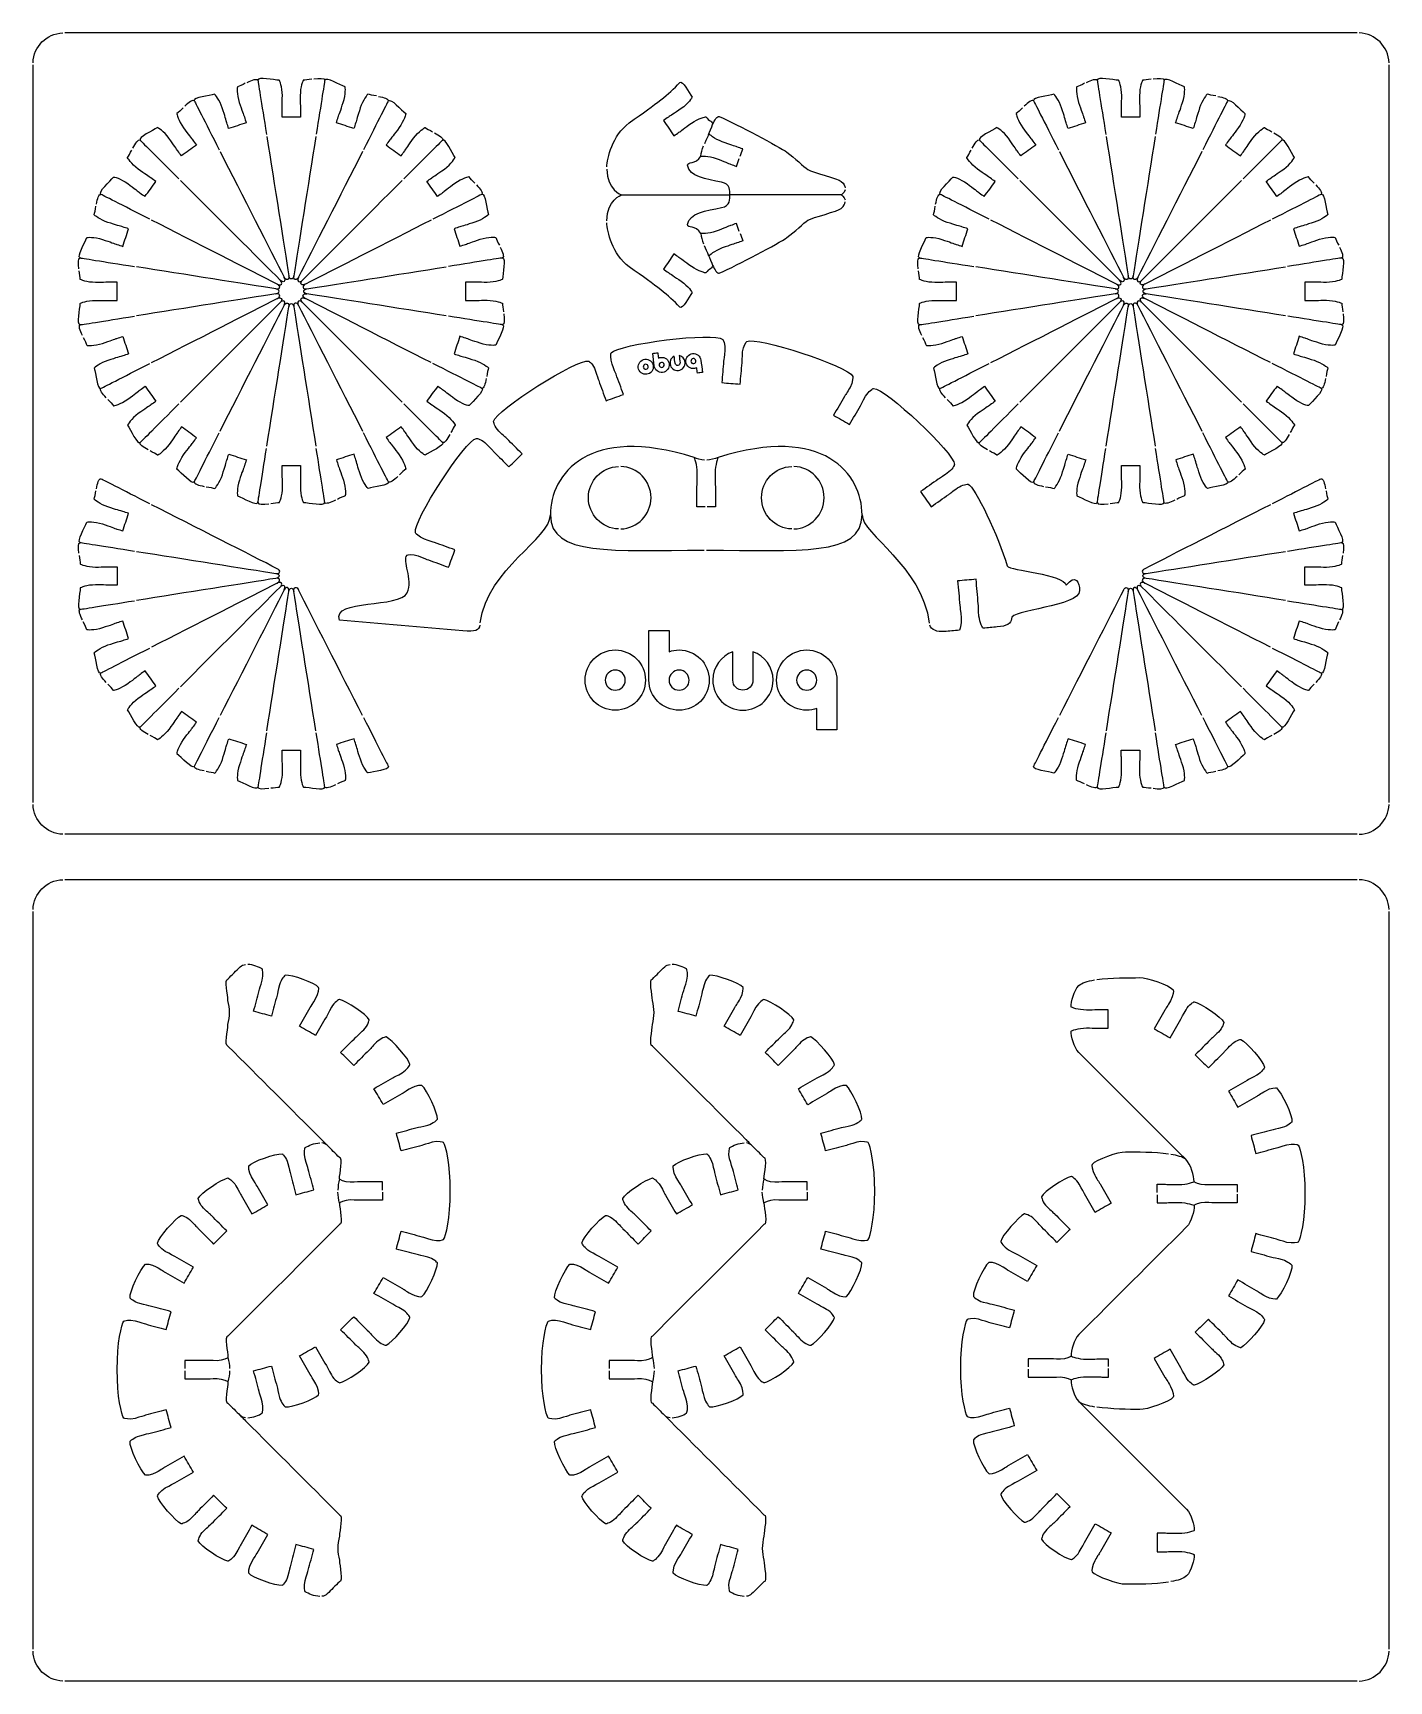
# Model space of a CAD drawing. Extents: x 185 to 405, y 96 to 364.
import ezdxf

# ---------------------------------------------------------------- set-up
doc = ezdxf.new("R2010")
doc.units = 0
doc.header["$MEASUREMENT"] = 0
doc.layers.add('DEFAULT', color=7, linetype='CONTINUOUS')

msp = doc.modelspace()

# ---------------------------------------------------------------- linework, layer by layer
at = {"layer": 'DEFAULT', "color": 1}
for points in [[(400.29, 363.67), (190.64, 363.67)], [(185.46, 358.5), (185.46, 238.84)], [(405.46, 238.84), (405.46, 358.5)], [(400.29, 233.67), (190.64, 233.67)], [(400.29, 226.3), (190.64, 226.3)], [(185.46, 221.13), (185.46, 101.47)], [(405.46, 101.47), (405.46, 221.13)], [(400.29, 96.3), (190.64, 96.3)]]:
    msp.add_lwpolyline(points, dxfattribs=at)
for points in [[(185.47, 358.85), (185.55, 361.47), (187.66, 363.58), (190.29, 363.67)], [(405.46, 358.85), (405.37, 361.47), (403.26, 363.58), (400.64, 363.67)], [(293.79, 343.67), (293.84, 344.24), (294.01, 344.76), (294.25, 345.34)], [(295.12, 347.34), (294.86, 346.69), (294.6, 346.15), (294.39, 345.66)], [(204.4, 333.46), (199.95, 335.73), (196.6, 337.43), (196.47, 337.5)], [(278.54, 333.22), (278.62, 336.57), (280.94, 337.4), (280.94, 337.4)], [(316.6, 337.4), (316.6, 337.4), (317.08, 337.11), (317.22, 336.61)], [(340.57, 333.46), (336.12, 335.73), (332.77, 337.43), (332.64, 337.5)], [(293.79, 331.14), (293.84, 330.57), (294.01, 330.05), (294.25, 329.46)], [(295.12, 327.47), (294.86, 328.12), (294.6, 328.66), (294.39, 329.14)], [(209.14, 303.52), (205.62, 299.99), (202.97, 297.34), (202.86, 297.22)], [(345.31, 303.52), (341.79, 299.99), (339.14, 297.34), (339.02, 297.22)], [(211.64, 290.85), (211.7, 290.98), (213.41, 294.33), (215.67, 298.78)], [(347.8, 290.85), (347.87, 290.98), (349.58, 294.33), (351.84, 298.78)], [(294.42, 294.39), (293.82, 294.43), (293.16, 294.57), (292.73, 294.79)], [(296.63, 294.79), (296.07, 294.55), (295.34, 294.42), (294.77, 294.39)], [(204.4, 287.29), (199.96, 289.56), (196.6, 291.27), (196.47, 291.33)], [(394.45, 291.33), (394.32, 291.27), (390.97, 289.56), (386.52, 287.29)], [(258.01, 267.95), (259.33, 277.02), (269.4, 281.48), (269.4, 285.49)], [(319.97, 285.49), (319.97, 282.36), (329.68, 277.15), (330.88, 267.93)], [(238.93, 252.92), (235.44, 259.77), (230.71, 269.06), (228.54, 273.31)], [(362.38, 273.3), (360.22, 269.06), (355.48, 259.77), (351.99, 252.92)], [(190.29, 233.67), (187.66, 233.77), (185.56, 235.87), (185.47, 238.5)], [(400.64, 233.67), (403.26, 233.76), (405.37, 235.87), (405.46, 238.5)], [(185.47, 221.47), (185.55, 224.1), (187.66, 226.21), (190.29, 226.3)], [(405.46, 221.47), (405.37, 224.1), (403.26, 226.21), (400.64, 226.3)], [(233.19, 183.22), (232.97, 183.44), (232.67, 183.55), (232.33, 183.59)], [(302.06, 183.22), (301.84, 183.44), (301.54, 183.55), (301.2, 183.59)], [(235.19, 177.75), (235.03, 177.15), (234.94, 176.56), (234.93, 175.96)], [(304.06, 177.74), (303.89, 177.15), (303.81, 176.56), (303.79, 175.96)], [(217.35, 146.64), (217.34, 146.04), (217.25, 145.45), (217.09, 144.86)], [(286.22, 146.64), (286.21, 146.04), (286.12, 145.45), (285.95, 144.86)], [(219.95, 139.02), (219.61, 139.05), (219.31, 139.16), (219.09, 139.39)], [(288.82, 139.01), (288.48, 139.05), (288.18, 139.16), (287.96, 139.38)], [(355.14, 141.64), (355.63, 141.26), (356.56, 140.99), (357.7, 140.8)], [(190.29, 96.3), (187.66, 96.39), (185.56, 98.5), (185.47, 101.13)], [(400.64, 96.3), (403.26, 96.39), (405.37, 98.5), (405.46, 101.13)]]:
    msp.add_open_spline(points, degree=3, dxfattribs=at)
for points, knots in [([(220.23, 355.65), (221.03, 356.03), (221.82, 356.34), (221.94, 356.01), (221.94, 356.01), (221.94, 356.01), (221.95, 356.01), (221.95, 356.01), (222.55, 352.25), (223.34, 347.22)], [0, 0, 0, 0, 1.01, 1.01, 1.01, 1.047402, 1.047402, 1.047402, 2.047402, 2.047402, 2.047402, 2.047402]), ([(230.7, 356.16), (230.15, 356.09), (229.63, 356.01), (229.32, 356.01), (229.27, 356.01), (228.82, 354.9), (228.82, 353.51), (228.82, 352.13), (228.87, 351.36), (228.87, 351.01), (228.87, 350.68), (228.87, 350.35), (228.87, 350.01), (227.87, 350.01), (226.87, 350.01), (225.87, 350.01), (225.87, 350.35), (225.87, 350.68), (225.87, 351.01), (225.87, 351.36), (225.92, 352.13), (225.92, 353.51), (225.92, 354.9), (225.48, 356.01), (225.41, 356.01), (224.55, 356.01), (221.95, 356.63), (221.94, 356.01)], [0, 0, 0, 0, 1.000546, 1.000546, 1.000546, 2.001091, 2.001091, 2.001091, 3.001637, 3.001637, 3.001637, 5.833181, 5.833181, 5.833181, 14.337819, 14.337819, 14.337819, 17.169363, 17.169363, 17.169363, 18.169909, 18.169909, 18.169909, 19.170454, 19.170454, 19.170454, 20.171, 20.171, 20.171, 20.171]), ([(231.05, 356.21), (231.93, 356.31), (232.77, 356.37), (232.8, 356.02), (232.8, 356.02), (232.8, 356.02), (232.8, 356.02), (232.8, 356.02), (232.21, 352.26), (231.41, 347.23)], [0, 0, 0, 0, 1.009, 1.009, 1.009, 1.053707, 1.053707, 1.053707, 2.053707, 2.053707, 2.053707, 2.053707]), ([(241.17, 353.45), (240.63, 353.55), (240.1, 353.64), (239.81, 353.73), (239.75, 353.73), (238.99, 352.81), (238.56, 351.51), (238.14, 350.2), (237.94, 349.45), (237.84, 349.12), (237.73, 348.8), (237.63, 348.48), (237.53, 348.17), (236.58, 348.48), (235.63, 348.79), (234.68, 349.1), (234.78, 349.41), (234.88, 349.73), (234.99, 350.04), (235.09, 350.37), (235.38, 351.09), (235.8, 352.41), (236.23, 353.72), (236.15, 354.92), (236.1, 354.94), (235.28, 355.21), (233.01, 356.59), (232.79, 356.02)], [0, 0, 0, 0, 1.001201, 1.001201, 1.001201, 2.002402, 2.002402, 2.002402, 3.003602, 3.003602, 3.003602, 5.833234, 5.833234, 5.833234, 14.350853, 14.350853, 14.350853, 17.184846, 17.184846, 17.184846, 18.186047, 18.186047, 18.186047, 19.187248, 19.187248, 19.187248, 20.188448, 20.188448, 20.188448, 20.188448]), ([(278.55, 341.94), (278.61, 343.31), (279.42, 347.07), (282.19, 349.08), (286.82, 352.32), (288.47, 353.6), (290.4, 355.61), (290.83, 356.05), (291.9, 353.97), (292.39, 353.26), (292.43, 353.21), (291.77, 352.2), (290.63, 351.41), (289.5, 350.62), (288.84, 350.21), (288.56, 350.02), (288.28, 349.83), (288.01, 349.64), (287.74, 349.45), (288.31, 348.63), (288.88, 347.81), (289.46, 346.99), (289.73, 347.18), (290, 347.37), (290.27, 347.56), (290.56, 347.76), (291.16, 348.24), (292.29, 349.03), (293.43, 349.83), (294.61, 350.1), (294.63, 350.06), (295.11, 349.38), (295.87, 349.28), (295.71, 348.8)], [0, 0, 0, 0, 1, 1, 1, 2, 2, 2, 3, 3, 3, 4, 4, 4, 5, 5, 5, 7.835366, 7.835366, 7.835366, 16.322364, 16.322364, 16.322364, 19.139768, 19.139768, 19.139768, 20.139768, 20.139768, 20.139768, 21.139768, 21.139768, 21.139768, 22.139768, 22.139768, 22.139768, 22.139768]), ([(356.39, 355.65), (357.2, 356.03), (357.99, 356.34), (358.11, 356.01), (358.11, 356.01), (358.11, 356.01), (358.12, 356.01), (358.12, 356.01), (358.71, 352.25), (359.51, 347.22)], [0, 0, 0, 0, 1.01, 1.01, 1.01, 1.047402, 1.047402, 1.047402, 2.047402, 2.047402, 2.047402, 2.047402]), ([(366.87, 356.16), (366.32, 356.09), (365.79, 356.01), (365.49, 356.01), (365.43, 356.01), (364.99, 354.9), (364.99, 353.51), (364.99, 352.13), (365.03, 351.36), (365.03, 351.01), (365.03, 350.68), (365.03, 350.35), (365.03, 350.01), (364.03, 350.01), (363.04, 350.01), (362.04, 350.01), (362.04, 350.35), (362.04, 350.68), (362.04, 351.01), (362.04, 351.36), (362.09, 352.13), (362.09, 353.51), (362.09, 354.9), (361.64, 356.01), (361.58, 356.01), (360.72, 356.01), (358.12, 356.63), (358.11, 356.01)], [0, 0, 0, 0, 1.000546, 1.000546, 1.000546, 2.001091, 2.001091, 2.001091, 3.001637, 3.001637, 3.001637, 5.833181, 5.833181, 5.833181, 14.337819, 14.337819, 14.337819, 17.169363, 17.169363, 17.169363, 18.169909, 18.169909, 18.169909, 19.170454, 19.170454, 19.170454, 20.171, 20.171, 20.171, 20.171]), ([(367.22, 356.21), (368.1, 356.31), (368.94, 356.37), (368.96, 356.02), (368.96, 356.02), (368.96, 356.02), (368.97, 356.02), (368.97, 356.02), (368.37, 352.26), (367.57, 347.23)], [0, 0, 0, 0, 1, 1, 1, 1.052825, 1.052825, 1.052825, 2.052825, 2.052825, 2.052825, 2.052825]), ([(377.34, 353.45), (376.79, 353.55), (376.27, 353.64), (375.98, 353.73), (375.91, 353.73), (375.15, 352.81), (374.73, 351.51), (374.3, 350.2), (374.11, 349.45), (374, 349.12), (373.9, 348.8), (373.8, 348.48), (373.7, 348.17), (372.74, 348.48), (371.79, 348.79), (370.84, 349.1), (370.94, 349.41), (371.05, 349.73), (371.15, 350.04), (371.26, 350.37), (371.54, 351.09), (371.97, 352.41), (372.4, 353.72), (372.32, 354.92), (372.26, 354.94), (371.44, 355.21), (369.17, 356.59), (368.96, 356.02)], [0, 0, 0, 0, 1.001201, 1.001201, 1.001201, 2.002402, 2.002402, 2.002402, 3.003602, 3.003602, 3.003602, 5.832926, 5.832926, 5.832926, 14.350546, 14.350546, 14.350546, 17.184227, 17.184227, 17.184227, 18.185428, 18.185428, 18.185428, 19.186629, 19.186629, 19.186629, 20.18783, 20.18783, 20.18783, 20.18783]), ([(219.91, 355.51), (219.41, 355.27), (218.93, 355.03), (218.64, 354.93), (218.59, 354.92), (218.51, 353.72), (218.93, 352.4), (219.36, 351.09), (219.65, 350.37), (219.76, 350.04), (219.86, 349.72), (219.96, 349.41), (220.06, 349.09), (219.11, 348.78), (218.16, 348.47), (217.21, 348.16), (217.11, 348.48), (217.01, 348.8), (216.9, 349.11), (216.8, 349.44), (216.61, 350.19), (216.18, 351.51), (215.75, 352.82), (214.98, 353.75), (214.92, 353.73), (214.1, 353.46), (211.44, 353.24), (211.62, 352.66)], [0, 0, 0, 0, 1.000496, 1.000496, 1.000496, 2.000992, 2.000992, 2.000992, 3.001489, 3.001489, 3.001489, 5.829773, 5.829773, 5.829773, 14.32846, 14.32846, 14.32846, 17.160787, 17.160787, 17.160787, 18.161283, 18.161283, 18.161283, 19.161779, 19.161779, 19.161779, 20.162276, 20.162276, 20.162276, 20.162276]), ([(241.52, 353.39), (242.39, 353.22), (243.21, 353), (243.12, 352.67), (243.12, 352.67), (243.12, 352.66), (243.12, 352.66), (243.12, 352.66), (241.4, 349.27), (239.09, 344.73)], [0, 0, 0, 0, 1.01, 1.01, 1.01, 1.052, 1.052, 1.052, 2.052, 2.052, 2.052, 2.052]), ([(243.11, 352.67), (243.49, 353.15), (245.23, 351.13), (245.93, 350.62), (245.98, 350.59), (245.68, 349.42), (244.87, 348.31), (244.05, 347.19), (243.56, 346.59), (243.35, 346.31), (243.16, 346.04), (242.96, 345.77), (242.77, 345.5), (243.58, 344.91), (244.39, 344.33), (245.2, 343.74), (245.39, 344.01), (245.59, 344.28), (245.78, 344.55), (245.99, 344.83), (246.4, 345.48), (247.21, 346.6), (248.02, 347.72), (249.04, 348.36), (249.09, 348.33), (249.34, 348.15), (249.81, 347.9), (250.29, 347.64)], [0, 0, 0, 0, 1.001198, 1.001198, 1.001198, 2.002396, 2.002396, 2.002396, 3.003594, 3.003594, 3.003594, 5.834769, 5.834769, 5.834769, 14.34183, 14.34183, 14.34183, 17.173369, 17.173369, 17.173369, 18.174567, 18.174567, 18.174567, 19.175765, 19.175765, 19.175765, 20.176963, 20.176963, 20.176963, 20.176963]), ([(356.08, 355.51), (355.58, 355.27), (355.1, 355.03), (354.8, 354.93), (354.75, 354.92), (354.67, 353.72), (355.1, 352.4), (355.53, 351.09), (355.81, 350.37), (355.92, 350.04), (356.02, 349.72), (356.13, 349.41), (356.23, 349.09), (355.28, 348.78), (354.33, 348.47), (353.38, 348.16), (353.28, 348.48), (353.17, 348.8), (353.07, 349.11), (352.96, 349.44), (352.77, 350.19), (352.35, 351.51), (351.92, 352.82), (351.15, 353.75), (351.09, 353.73), (350.27, 353.46), (347.61, 353.24), (347.79, 352.66)], [0, 0, 0, 0, 1.000496, 1.000496, 1.000496, 2.000992, 2.000992, 2.000992, 3.001489, 3.001489, 3.001489, 5.830081, 5.830081, 5.830081, 14.328767, 14.328767, 14.328767, 17.161405, 17.161405, 17.161405, 18.161901, 18.161901, 18.161901, 19.162398, 19.162398, 19.162398, 20.162894, 20.162894, 20.162894, 20.162894]), ([(377.69, 353.39), (378.56, 353.22), (379.37, 353), (379.28, 352.67), (379.28, 352.67), (379.28, 352.66), (379.29, 352.66), (379.29, 352.66), (377.56, 349.27), (375.25, 344.73)], [0, 0, 0, 0, 1.01, 1.01, 1.01, 1.051, 1.051, 1.051, 2.051, 2.051, 2.051, 2.051]), ([(379.28, 352.67), (379.66, 353.15), (381.39, 351.13), (382.09, 350.62), (382.14, 350.59), (381.84, 349.42), (381.03, 348.31), (380.22, 347.19), (379.72, 346.59), (379.52, 346.31), (379.32, 346.04), (379.13, 345.77), (378.93, 345.5), (379.74, 344.91), (380.55, 344.33), (381.36, 343.74), (381.56, 344.01), (381.75, 344.28), (381.95, 344.55), (382.15, 344.83), (382.56, 345.48), (383.38, 346.6), (384.19, 347.72), (385.21, 348.36), (385.25, 348.33), (385.5, 348.15), (385.97, 347.9), (386.46, 347.64)], [0, 0, 0, 0, 1.001198, 1.001198, 1.001198, 2.002396, 2.002396, 2.002396, 3.003594, 3.003594, 3.003594, 5.835356, 5.835356, 5.835356, 14.343227, 14.343227, 14.343227, 17.174179, 17.174179, 17.174179, 18.175376, 18.175376, 18.175376, 19.176574, 19.176574, 19.176574, 20.177772, 20.177772, 20.177772, 20.177772]), ([(209.84, 351.55), (209.44, 351.16), (209.06, 350.79), (208.81, 350.61), (208.77, 350.58), (209.07, 349.41), (209.88, 348.29), (210.69, 347.18), (211.18, 346.58), (211.39, 346.3), (211.58, 346.03), (211.78, 345.76), (211.97, 345.49), (211.17, 344.9), (210.36, 344.32), (209.55, 343.73), (209.35, 344), (209.16, 344.27), (208.96, 344.54), (208.76, 344.82), (208.34, 345.47), (207.53, 346.59), (206.72, 347.71), (205.7, 348.35), (205.65, 348.32), (204.95, 347.8), (202.49, 346.77), (202.84, 346.27)], [0, 0, 0, 0, 1.000702, 1.000702, 1.000702, 2.001403, 2.001403, 2.001403, 3.002105, 3.002105, 3.002105, 5.832464, 5.832464, 5.832464, 14.328608, 14.328608, 14.328608, 17.164852, 17.164852, 17.164852, 18.165554, 18.165554, 18.165554, 19.166255, 19.166255, 19.166255, 20.166957, 20.166957, 20.166957, 20.166957]), ([(211.63, 352.66), (211.63, 352.66), (211.63, 352.66), (211.63, 352.66), (211.63, 352.65), (211.63, 352.65), (211.62, 352.65), (211.62, 352.65), (211.62, 352.65), (211.62, 352.66), (211.62, 352.66), (211.62, 352.66), (211.62, 352.66), (211.41, 352.93), (210.75, 352.39), (210.1, 351.78)], [0, 0, 0, 0, 0.01, 0.01, 0.01, 0.024866, 0.024866, 0.024866, 0.039008, 0.039008, 0.039008, 0.049008, 0.049008, 0.049008, 1.049008, 1.049008, 1.049008, 1.049008]), ([(211.63, 352.66), (211.63, 352.66), (213.36, 349.27), (215.67, 344.73), (215.67, 344.73), (215.67, 344.73), (215.67, 344.73)], [0, 0, 0, 0, 1, 1, 1, 1.01, 1.01, 1.01, 1.01]), ([(346.01, 351.55), (345.61, 351.16), (345.23, 350.79), (344.98, 350.61), (344.94, 350.58), (345.23, 349.41), (346.04, 348.29), (346.86, 347.18), (347.35, 346.58), (347.55, 346.3), (347.75, 346.03), (347.94, 345.76), (348.14, 345.49), (347.33, 344.9), (346.52, 344.32), (345.72, 343.73), (345.52, 344), (345.32, 344.27), (345.13, 344.54), (344.93, 344.82), (344.51, 345.47), (343.7, 346.59), (342.89, 347.71), (341.87, 348.35), (341.82, 348.32), (341.12, 347.8), (338.66, 346.77), (339.01, 346.27)], [0, 0, 0, 0, 1.000702, 1.000702, 1.000702, 2.001403, 2.001403, 2.001403, 3.002105, 3.002105, 3.002105, 5.832464, 5.832464, 5.832464, 14.329417, 14.329417, 14.329417, 17.165661, 17.165661, 17.165661, 18.166363, 18.166363, 18.166363, 19.167064, 19.167064, 19.167064, 20.167766, 20.167766, 20.167766, 20.167766]), ([(347.79, 352.66), (347.79, 352.66), (347.79, 352.66), (347.79, 352.66), (347.79, 352.65), (347.79, 352.65), (347.79, 352.65), (347.79, 352.65), (347.79, 352.65), (347.79, 352.66), (347.79, 352.66), (347.79, 352.66), (347.79, 352.66), (347.57, 352.93), (346.92, 352.39), (346.27, 351.78)], [0, 0, 0, 0, 0.01, 0.01, 0.01, 0.024866, 0.024866, 0.024866, 0.039008, 0.039008, 0.039008, 0.049008, 0.049008, 0.049008, 1.049008, 1.049008, 1.049008, 1.049008]), ([(347.79, 352.66), (347.79, 352.66), (349.52, 349.27), (351.84, 344.73), (351.84, 344.73), (351.84, 344.73), (351.84, 344.73)], [0, 0, 0, 0, 1, 1, 1, 1.01, 1.01, 1.01, 1.01]), ([(300.17, 343.66), (300.32, 344.06), (300.46, 344.45), (300.61, 344.85), (300.29, 344.97), (299.98, 345.09), (299.67, 345.2), (299.35, 345.32), (298.6, 345.53), (297.3, 346.01), (296.02, 346.48), (295.12, 347.27), (295.12, 347.34), (295.14, 347.4), (295.62, 348.5), (295.71, 348.8), (296.07, 349.56), (296.48, 350.25), (296.81, 350.1), (299.8, 348.78), (306.46, 345.26), (307.78, 344.33), (309.07, 343.42), (310.45, 341.94), (311.18, 341.5), (311.9, 341.06), (316.08, 340.05), (316.6, 339.6), (317.05, 339.21), (317.22, 338.85), (317.25, 338.54)], [0, 0, 0, 0, 3.596846, 3.596846, 3.596846, 6.425733, 6.425733, 6.425733, 7.425733, 7.425733, 7.425733, 8.425733, 8.425733, 8.425733, 9.425733, 9.425733, 9.425733, 10.425733, 10.425733, 10.425733, 11.425733, 11.425733, 11.425733, 12.425733, 12.425733, 12.425733, 13.425733, 13.425733, 13.425733, 14.425733, 14.425733, 14.425733, 14.425733]), ([(201.67, 344.98), (202.1, 345.76), (202.56, 346.47), (202.85, 346.28), (202.85, 346.28), (205.54, 343.59), (209.14, 339.99)], [0, 0, 0, 0, 1.043454, 1.043454, 1.043454, 2.043454, 2.043454, 2.043454, 2.043454]), ([(223.4, 346.88), (224.6, 339.29), (226.23, 328.99), (226.98, 324.29), (227.03, 323.99), (226.97, 323.72), (226.76, 323.66), (226.56, 323.59), (226.37, 323.75), (226.23, 324), (226.23, 324), (226.23, 324), (226.23, 324.01), (226.22, 324.02), (226.22, 324.03), (226.21, 324.04)], [0, 0, 0, 0, 1, 1, 1, 2, 2, 2, 3.014142, 3.014142, 3.014142, 4.028284, 4.028284, 4.028284, 5.028284, 5.028284, 5.028284, 5.028284]), ([(231.36, 346.88), (230.16, 339.29), (228.53, 328.99), (227.78, 324.29), (227.78, 324.27), (227.78, 324.26), (227.78, 324.25), (227.78, 324.24), (227.78, 324.24), (227.77, 324.24), (227.72, 323.96), (227.59, 323.76), (227.38, 323.76), (227.16, 323.76), (227.02, 323.99), (226.98, 324.29)], [0, 0, 0, 0, 1, 1, 1, 2, 2, 2, 3, 3, 3, 4, 4, 4, 5, 5, 5, 5]), ([(250.6, 347.47), (251.38, 347.04), (252.09, 346.58), (251.9, 346.29), (251.9, 346.29), (251.9, 346.29), (251.91, 346.28), (251.91, 346.28), (249.21, 343.59), (245.61, 339.99)], [0, 0, 0, 0, 1.019, 1.019, 1.019, 1.050932, 1.050932, 1.050932, 2.050932, 2.050932, 2.050932, 2.050932]), ([(257.17, 339.29), (256.79, 339.69), (256.42, 340.07), (256.24, 340.32), (256.21, 340.36), (255.04, 340.07), (253.92, 339.26), (252.8, 338.44), (252.2, 337.95), (251.92, 337.75), (251.65, 337.55), (251.38, 337.35), (251.11, 337.16), (250.53, 337.97), (249.94, 338.78), (249.35, 339.59), (249.62, 339.78), (249.89, 339.98), (250.16, 340.17), (250.44, 340.38), (251.09, 340.79), (252.22, 341.6), (253.33, 342.41), (253.98, 343.43), (253.94, 343.48), (253.43, 344.18), (252.4, 346.64), (251.9, 346.29)], [0, 0, 0, 0, 1.000942, 1.000942, 1.000942, 2.001885, 2.001885, 2.001885, 3.002827, 3.002827, 3.002827, 5.839753, 5.839753, 5.839753, 14.346264, 14.346264, 14.346264, 17.176493, 17.176493, 17.176493, 18.177435, 18.177435, 18.177435, 19.178378, 19.178378, 19.178378, 20.17932, 20.17932, 20.17932, 20.17932]), ([(337.83, 344.98), (338.26, 345.76), (338.72, 346.47), (339.01, 346.28), (339.01, 346.28), (341.71, 343.59), (345.31, 339.99)], [0, 0, 0, 0, 1.042454, 1.042454, 1.042454, 2.042454, 2.042454, 2.042454, 2.042454]), ([(359.57, 346.88), (360.77, 339.29), (362.4, 328.99), (363.14, 324.29), (363.19, 323.99), (363.14, 323.72), (362.92, 323.66), (362.73, 323.59), (362.54, 323.75), (362.4, 324), (362.4, 324), (362.4, 324), (362.39, 324.01), (362.39, 324.02), (362.38, 324.03), (362.38, 324.04)], [0, 0, 0, 0, 1, 1, 1, 2, 2, 2, 3.014142, 3.014142, 3.014142, 4.028284, 4.028284, 4.028284, 5.028284, 5.028284, 5.028284, 5.028284]), ([(367.52, 346.88), (366.32, 339.29), (364.7, 328.99), (363.95, 324.29), (363.94, 324.27), (363.94, 324.26), (363.94, 324.25), (363.94, 324.24), (363.94, 324.24), (363.94, 324.24), (363.88, 323.96), (363.75, 323.76), (363.55, 323.76), (363.32, 323.76), (363.19, 323.99), (363.14, 324.29)], [0, 0, 0, 0, 1, 1, 1, 2, 2, 2, 3, 3, 3, 4, 4, 4, 5, 5, 5, 5]), ([(386.77, 347.47), (387.55, 347.04), (388.26, 346.58), (388.06, 346.29), (388.06, 346.29), (388.06, 346.29), (388.07, 346.28), (388.07, 346.28), (385.38, 343.59), (381.78, 339.99)], [0, 0, 0, 0, 1.019, 1.019, 1.019, 1.050932, 1.050932, 1.050932, 2.050932, 2.050932, 2.050932, 2.050932]), ([(393.34, 339.29), (392.95, 339.69), (392.58, 340.07), (392.4, 340.32), (392.37, 340.36), (391.2, 340.07), (390.08, 339.26), (388.97, 338.44), (388.37, 337.95), (388.09, 337.75), (387.82, 337.55), (387.55, 337.35), (387.28, 337.16), (386.69, 337.97), (386.11, 338.78), (385.52, 339.59), (385.79, 339.78), (386.06, 339.98), (386.33, 340.17), (386.61, 340.38), (387.26, 340.79), (388.38, 341.6), (389.5, 342.41), (390.14, 343.43), (390.11, 343.48), (389.59, 344.18), (388.57, 346.64), (388.06, 346.29)], [0, 0, 0, 0, 1.000942, 1.000942, 1.000942, 2.001885, 2.001885, 2.001885, 3.002827, 3.002827, 3.002827, 5.838944, 5.838944, 5.838944, 14.346042, 14.346042, 14.346042, 17.177082, 17.177082, 17.177082, 18.178024, 18.178024, 18.178024, 19.178967, 19.178967, 19.178967, 20.179909, 20.179909, 20.179909, 20.179909]), ([(196.47, 337.49), (195.99, 337.87), (198, 339.6), (198.51, 340.3), (198.54, 340.35), (199.71, 340.05), (200.83, 339.24), (201.95, 338.43), (202.54, 337.93), (202.82, 337.73), (203.09, 337.53), (203.36, 337.34), (203.63, 337.14), (204.22, 337.95), (204.81, 338.76), (205.39, 339.57), (205.13, 339.77), (204.86, 339.96), (204.59, 340.16), (204.31, 340.36), (203.65, 340.77), (202.53, 341.59), (201.42, 342.4), (200.77, 343.42), (200.81, 343.46), (200.99, 343.71), (201.23, 344.18), (201.5, 344.67)], [0, 0, 0, 0, 1.001475, 1.001475, 1.001475, 2.00295, 2.00295, 2.00295, 3.004424, 3.004424, 3.004424, 5.836159, 5.836159, 5.836159, 14.352856, 14.352856, 14.352856, 17.185178, 17.185178, 17.185178, 18.186653, 18.186653, 18.186653, 19.188128, 19.188128, 19.188128, 20.189603, 20.189603, 20.189603, 20.189603]), ([(215.83, 344.42), (219.32, 337.57), (224.05, 328.29), (226.22, 324.04), (226.22, 324.03), (226.23, 324.02), (226.23, 324.01), (226.23, 324), (226.23, 324), (226.24, 324), (226.36, 323.74), (226.37, 323.49), (226.2, 323.37), (226.04, 323.26), (225.82, 323.34), (225.62, 323.51), (225.62, 323.52), (225.61, 323.52), (225.6, 323.53), (225.58, 323.54), (225.57, 323.55), (225.56, 323.57)], [0, 0, 0, 0, 1, 1, 1, 2, 2, 2, 3.014142, 3.014142, 3.014142, 4.014142, 4.014142, 4.014142, 5.014142, 5.014142, 5.014142, 6.029008, 6.029008, 6.029008, 7.029008, 7.029008, 7.029008, 7.029008]), ([(238.93, 344.42), (235.44, 337.57), (230.71, 328.29), (228.54, 324.04), (228.54, 324.03), (228.54, 324.02), (228.53, 324.02), (228.4, 323.76), (228.21, 323.59), (228, 323.66), (227.8, 323.72), (227.74, 323.96), (227.77, 324.24), (227.78, 324.24), (227.78, 324.24), (227.78, 324.25), (227.78, 324.26), (227.78, 324.27), (227.78, 324.29)], [0, 0, 0, 0, 1.01, 1.01, 1.01, 2.01, 2.01, 2.01, 3.01, 3.01, 3.01, 4.01, 4.01, 4.01, 5.01, 5.01, 5.01, 6.01, 6.01, 6.01, 6.01]), ([(317.22, 338.2), (317.08, 337.7), (316.6, 337.4), (316.6, 337.4), (310.56, 337.4), (304.53, 337.4), (298.5, 337.4), (298.5, 338.06), (298.63, 339.18), (297.18, 339.47), (294.74, 339.96), (291.89, 340.29), (291.65, 342.23), (291.58, 342.85), (293, 342.26), (293.79, 343.67), (293.81, 343.72), (295.01, 343.76), (296.31, 343.29), (297.61, 342.81), (298.32, 342.5), (298.64, 342.38), (298.96, 342.26), (299.27, 342.15), (299.58, 342.03), (299.74, 342.47), (299.9, 342.9), (300.05, 343.33)], [0, 0, 0, 0, 1, 1, 1, 52.3, 52.3, 52.3, 53.3, 53.3, 53.3, 54.3, 54.3, 54.3, 55.3, 55.3, 55.3, 56.3, 56.3, 56.3, 57.3, 57.3, 57.3, 60.134784, 60.134784, 60.134784, 64.04869, 64.04869, 64.04869, 64.04869]), ([(332.63, 337.49), (332.16, 337.87), (334.17, 339.6), (334.67, 340.3), (334.71, 340.35), (335.88, 340.05), (337, 339.24), (338.11, 338.43), (338.71, 337.93), (338.99, 337.73), (339.26, 337.53), (339.53, 337.34), (339.8, 337.14), (340.38, 337.95), (340.97, 338.76), (341.56, 339.57), (341.29, 339.77), (341.02, 339.96), (340.75, 340.16), (340.47, 340.36), (339.82, 340.77), (338.7, 341.59), (337.58, 342.4), (336.94, 343.42), (336.97, 343.46), (337.15, 343.71), (337.4, 344.18), (337.66, 344.67)], [0, 0, 0, 0, 1.001439, 1.001439, 1.001439, 2.002878, 2.002878, 2.002878, 3.004316, 3.004316, 3.004316, 5.83676, 5.83676, 5.83676, 14.35315, 14.35315, 14.35315, 17.186181, 17.186181, 17.186181, 18.18762, 18.18762, 18.18762, 19.189059, 19.189059, 19.189059, 20.190498, 20.190498, 20.190498, 20.190498]), ([(351.99, 344.42), (355.48, 337.57), (360.22, 328.29), (362.38, 324.04), (362.39, 324.03), (362.39, 324.02), (362.4, 324.01), (362.4, 324), (362.4, 324), (362.4, 324), (362.52, 323.74), (362.54, 323.49), (362.37, 323.37), (362.2, 323.26), (361.99, 323.34), (361.79, 323.51), (361.78, 323.52), (361.77, 323.52), (361.76, 323.53), (361.75, 323.54), (361.74, 323.55), (361.73, 323.57)], [0, 0, 0, 0, 1, 1, 1, 2, 2, 2, 3.014142, 3.014142, 3.014142, 4.014142, 4.014142, 4.014142, 5.014142, 5.014142, 5.014142, 6.028284, 6.028284, 6.028284, 7.028284, 7.028284, 7.028284, 7.028284]), ([(375.09, 344.42), (371.6, 337.57), (366.88, 328.29), (364.71, 324.04), (364.71, 324.03), (364.7, 324.02), (364.7, 324.02), (364.56, 323.76), (364.37, 323.59), (364.16, 323.66), (363.97, 323.72), (363.91, 323.96), (363.94, 324.24), (363.94, 324.24), (363.94, 324.24), (363.94, 324.25), (363.94, 324.26), (363.94, 324.27), (363.94, 324.29)], [0, 0, 0, 0, 1.01, 1.01, 1.01, 2.01, 2.01, 2.01, 3.01, 3.01, 3.01, 4.01, 4.01, 4.01, 5.01, 5.01, 5.01, 6.01, 6.01, 6.01, 6.01]), ([(225.09, 322.92), (225.37, 322.78), (225.63, 322.75), (225.76, 322.93), (225.88, 323.1), (225.8, 323.31), (225.62, 323.51), (225.62, 323.52), (225.61, 323.52), (225.6, 323.53), (225.59, 323.54), (225.58, 323.55), (225.57, 323.57), (222.2, 326.94), (214.83, 334.31), (209.39, 339.74)], [0, 0, 0, 0, 1, 1, 1, 2, 2, 2, 3, 3, 3, 4, 4, 4, 5, 5, 5, 5]), ([(228.54, 324.04), (228.4, 323.77), (228.37, 323.51), (228.55, 323.37), (228.73, 323.24), (228.98, 323.35), (229.19, 323.57), (232.56, 326.94), (239.93, 334.31), (245.36, 339.74)], [0, 0, 0, 0, 1, 1, 1, 2, 2, 2, 3, 3, 3, 3]), ([(278.54, 341.59), (278.62, 338.24), (280.94, 337.4), (280.94, 337.4), (286.79, 337.4), (292.65, 337.4), (298.5, 337.4)], [0, 0, 0, 0, 1, 1, 1, 50.77, 50.77, 50.77, 50.77]), ([(361.26, 322.92), (361.53, 322.78), (361.8, 322.75), (361.93, 322.93), (362.05, 323.1), (361.97, 323.31), (361.79, 323.51), (361.78, 323.52), (361.77, 323.52), (361.77, 323.53), (361.76, 323.54), (361.75, 323.55), (361.73, 323.57), (358.36, 326.94), (350.99, 334.31), (345.56, 339.74)], [0, 0, 0, 0, 1, 1, 1, 2, 2, 2, 3, 3, 3, 4, 4, 4, 5, 5, 5, 5]), ([(364.71, 324.04), (364.57, 323.77), (364.54, 323.51), (364.72, 323.37), (364.9, 323.24), (365.14, 323.35), (365.36, 323.57), (368.73, 326.94), (376.1, 334.31), (381.53, 339.74)], [0, 0, 0, 0, 1, 1, 1, 2, 2, 2, 3, 3, 3, 3]), ([(195.75, 335.9), (195.92, 336.76), (196.13, 337.58), (196.46, 337.49), (196.47, 337.5), (196.47, 337.49), (196.47, 337.5)], [0, 0, 0, 0, 1.026872, 1.026872, 1.026872, 2.039355, 2.039355, 2.039355, 2.039355]), ([(257.41, 339.03), (258.02, 338.38), (258.56, 337.73), (258.29, 337.51), (258.29, 337.51), (254.89, 335.78), (250.36, 333.46)], [0, 0, 0, 0, 1.037038, 1.037038, 1.037038, 2.037038, 2.037038, 2.037038, 2.037038]), ([(258.28, 337.51), (258.87, 337.68), (259.08, 335.03), (259.36, 334.21), (259.37, 334.15), (258.45, 333.38), (257.13, 332.96), (255.82, 332.53), (255.07, 332.34), (254.74, 332.23), (254.42, 332.13), (254.11, 332.03), (253.79, 331.92), (254.1, 330.97), (254.41, 330.02), (254.71, 329.07), (255.03, 329.17), (255.35, 329.28), (255.66, 329.38), (255.99, 329.49), (256.71, 329.77), (258.03, 330.2), (259.34, 330.62), (260.54, 330.54), (260.56, 330.49), (260.66, 330.2), (260.89, 329.72), (261.13, 329.22)], [0, 0, 0, 0, 1.001042, 1.001042, 1.001042, 2.002083, 2.002083, 2.002083, 3.003125, 3.003125, 3.003125, 5.833259, 5.833259, 5.833259, 14.345793, 14.345793, 14.345793, 17.177761, 17.177761, 17.177761, 18.178803, 18.178803, 18.178803, 19.179845, 19.179845, 19.179845, 20.180886, 20.180886, 20.180886, 20.180886]), ([(300.05, 331.48), (299.9, 331.91), (299.74, 332.34), (299.58, 332.77), (299.27, 332.66), (298.96, 332.54), (298.64, 332.43), (298.32, 332.31), (297.61, 332), (296.31, 331.52), (295.01, 331.05), (293.81, 331.09), (293.79, 331.14), (293, 332.55), (291.58, 331.96), (291.65, 332.58), (291.89, 334.52), (294.74, 334.85), (297.18, 335.33), (298.63, 335.63), (298.5, 336.75), (298.5, 337.4)], [0, 0, 0, 0, 3.903562, 3.903562, 3.903562, 6.734905, 6.734905, 6.734905, 7.734905, 7.734905, 7.734905, 8.734905, 8.734905, 8.734905, 9.734905, 9.734905, 9.734905, 10.734905, 10.734905, 10.734905, 11.734905, 11.734905, 11.734905, 11.734905]), ([(331.91, 335.9), (332.08, 336.76), (332.3, 337.58), (332.63, 337.49), (332.63, 337.5), (332.64, 337.49), (332.64, 337.5)], [0, 0, 0, 0, 1.026872, 1.026872, 1.026872, 2.039355, 2.039355, 2.039355, 2.039355]), ([(393.58, 339.03), (394.19, 338.38), (394.72, 337.73), (394.45, 337.51), (394.45, 337.51), (391.06, 335.78), (386.52, 333.46)], [0, 0, 0, 0, 1.037038, 1.037038, 1.037038, 2.037038, 2.037038, 2.037038, 2.037038]), ([(394.45, 337.51), (395.03, 337.68), (395.25, 335.03), (395.52, 334.21), (395.54, 334.15), (394.61, 333.38), (393.3, 332.96), (391.98, 332.53), (391.23, 332.34), (390.9, 332.23), (390.59, 332.13), (390.27, 332.03), (389.96, 331.92), (390.26, 330.97), (390.57, 330.02), (390.88, 329.07), (391.2, 329.17), (391.51, 329.28), (391.83, 329.38), (392.16, 329.49), (392.88, 329.77), (394.19, 330.2), (395.51, 330.62), (396.71, 330.54), (396.73, 330.49), (396.82, 330.2), (397.06, 329.72), (397.3, 329.22)], [0, 0, 0, 0, 1.001042, 1.001042, 1.001042, 2.002083, 2.002083, 2.002083, 3.003125, 3.003125, 3.003125, 5.832307, 5.832307, 5.832307, 14.344533, 14.344533, 14.344533, 17.177452, 17.177452, 17.177452, 18.178494, 18.178494, 18.178494, 19.179536, 19.179536, 19.179536, 20.180577, 20.180577, 20.180577, 20.180577]), ([(193.12, 327.17), (192.53, 327.36), (193.92, 329.65), (194.19, 330.47), (194.21, 330.53), (195.41, 330.61), (196.72, 330.18), (198.04, 329.75), (198.76, 329.47), (199.09, 329.36), (199.41, 329.26), (199.72, 329.15), (200.04, 329.05), (200.35, 330), (200.66, 330.95), (200.96, 331.91), (200.65, 332.01), (200.33, 332.11), (200.01, 332.21), (199.69, 332.32), (198.94, 332.51), (197.62, 332.94), (196.32, 333.36), (195.4, 334.12), (195.4, 334.19), (195.49, 334.48), (195.58, 335), (195.68, 335.55)], [0, 0, 0, 0, 1, 1, 1, 2, 2, 2, 3, 3, 3, 5.829332, 5.829332, 5.829332, 14.333316, 14.333316, 14.333316, 17.161457, 17.161457, 17.161457, 18.161457, 18.161457, 18.161457, 19.161457, 19.161457, 19.161457, 20.161457, 20.161457, 20.161457, 20.161457]), ([(300.17, 331.15), (300.32, 330.75), (300.46, 330.35), (300.61, 329.95), (300.29, 329.84), (299.98, 329.72), (299.67, 329.61), (299.35, 329.49), (298.6, 329.27), (297.3, 328.8), (296.02, 328.33), (295.12, 327.53), (295.12, 327.47), (295.14, 327.4), (295.62, 326.3), (295.71, 326.01), (296.07, 325.25), (296.48, 324.56), (296.81, 324.7), (299.8, 326.03), (306.46, 329.55), (307.78, 330.48), (309.07, 331.38), (310.45, 332.86), (311.18, 333.3), (311.9, 333.74), (316.08, 334.75), (316.6, 335.21), (317.05, 335.6), (317.22, 335.96), (317.25, 336.26)], [0, 0, 0, 0, 3.607185, 3.607185, 3.607185, 6.428791, 6.428791, 6.428791, 7.428791, 7.428791, 7.428791, 8.428791, 8.428791, 8.428791, 9.428791, 9.428791, 9.428791, 10.428791, 10.428791, 10.428791, 11.428791, 11.428791, 11.428791, 12.428791, 12.428791, 12.428791, 13.428791, 13.428791, 13.428791, 14.428791, 14.428791, 14.428791, 14.428791]), ([(329.28, 327.17), (328.69, 327.36), (330.09, 329.65), (330.36, 330.47), (330.37, 330.53), (331.58, 330.61), (332.89, 330.18), (334.21, 329.75), (334.92, 329.47), (335.26, 329.36), (335.57, 329.26), (335.89, 329.15), (336.21, 329.05), (336.51, 330), (336.82, 330.95), (337.13, 331.91), (336.81, 332.01), (336.5, 332.11), (336.18, 332.21), (335.85, 332.32), (335.1, 332.51), (333.79, 332.94), (332.48, 333.36), (331.56, 334.12), (331.56, 334.19), (331.66, 334.48), (331.75, 335), (331.85, 335.55)], [0, 0, 0, 0, 1, 1, 1, 2, 2, 2, 3, 3, 3, 5.830283, 5.830283, 5.830283, 14.333958, 14.333958, 14.333958, 17.161148, 17.161148, 17.161148, 18.161148, 18.161148, 18.161148, 19.161148, 19.161148, 19.161148, 20.161148, 20.161148, 20.161148, 20.161148]), ([(224.85, 322.15), (225.15, 322.11), (225.41, 322.16), (225.48, 322.37), (225.55, 322.58), (225.37, 322.78), (225.09, 322.92), (220.85, 325.09), (211.56, 329.81), (204.71, 333.3)], [0, 0, 0, 0, 1, 1, 1, 2, 2, 2, 3, 3, 3, 3]), ([(250.04, 333.3), (243.2, 329.81), (233.91, 325.08), (229.66, 322.92), (229.66, 322.92), (229.65, 322.91), (229.64, 322.91), (229.38, 322.78), (229.12, 322.75), (229, 322.93), (228.87, 323.11), (228.98, 323.35), (229.19, 323.57)], [0, 0, 0, 0, 1.01, 1.01, 1.01, 3.01, 3.01, 3.01, 4.01, 4.01, 4.01, 5.01, 5.01, 5.01, 5.01]), ([(295.71, 326.01), (295.87, 325.53), (295.11, 325.43), (294.63, 324.75), (294.61, 324.71), (293.43, 324.98), (292.29, 325.77), (291.16, 326.56), (290.56, 327.05), (290.27, 327.25), (290, 327.44), (289.73, 327.63), (289.46, 327.82), (288.88, 327), (288.31, 326.18), (287.74, 325.36), (288.01, 325.17), (288.28, 324.98), (288.56, 324.79), (288.84, 324.6), (289.5, 324.18), (290.63, 323.39), (291.77, 322.6), (292.43, 321.6), (292.39, 321.55), (291.9, 320.84), (290.83, 318.76), (290.4, 319.21), (288.47, 321.21), (286.82, 322.49), (282.19, 325.73), (279.42, 327.74), (278.61, 331.5), (278.55, 332.87)], [0, 0, 0, 0, 1, 1, 1, 2, 2, 2, 3, 3, 3, 5.828809, 5.828809, 5.828809, 14.332193, 14.332193, 14.332193, 17.161822, 17.161822, 17.161822, 18.161822, 18.161822, 18.161822, 19.161822, 19.161822, 19.161822, 20.161822, 20.161822, 20.161822, 21.161822, 21.161822, 21.161822, 22.161822, 22.161822, 22.161822, 22.161822]), ([(361.01, 322.15), (361.31, 322.11), (361.57, 322.16), (361.64, 322.37), (361.71, 322.58), (361.53, 322.78), (361.26, 322.92), (357.02, 325.09), (347.73, 329.81), (340.88, 333.3)], [0, 0, 0, 0, 1, 1, 1, 2, 2, 2, 3, 3, 3, 3]), ([(386.21, 333.3), (379.36, 329.81), (370.08, 325.08), (365.83, 322.92), (365.82, 322.92), (365.82, 322.91), (365.8, 322.91), (365.54, 322.78), (365.29, 322.75), (365.16, 322.93), (365.03, 323.11), (365.14, 323.35), (365.36, 323.57)], [0, 0, 0, 0, 1.01, 1.01, 1.01, 3.01, 3.01, 3.01, 4.01, 4.01, 4.01, 5.01, 5.01, 5.01, 5.01]), ([(261.28, 328.91), (261.66, 328.1), (261.97, 327.31), (261.64, 327.18), (261.64, 327.18), (257.88, 326.59), (252.85, 325.79)], [0, 0, 0, 0, 1.039008, 1.039008, 1.039008, 2.039008, 2.039008, 2.039008, 2.039008]), ([(397.44, 328.91), (397.82, 328.1), (398.13, 327.31), (397.8, 327.18), (397.8, 327.18), (394.04, 326.59), (389.01, 325.79)], [0, 0, 0, 0, 1.038008, 1.038008, 1.038008, 2.038008, 2.038008, 2.038008, 2.038008]), ([(192.93, 325.43), (192.82, 326.31), (192.77, 327.15), (193.11, 327.17), (193.11, 327.17), (193.11, 327.17), (193.12, 327.18), (193.12, 327.18), (196.88, 326.58), (201.91, 325.78)], [0, 0, 0, 0, 1, 1, 1, 1.053259, 1.053259, 1.053259, 2.053259, 2.053259, 2.053259, 2.053259]), ([(261.64, 327.19), (262.26, 327.19), (261.64, 324.58), (261.64, 323.72), (261.64, 323.66), (260.52, 323.21), (259.14, 323.21), (257.75, 323.21), (256.98, 323.26), (256.64, 323.26), (256.3, 323.26), (255.97, 323.26), (255.64, 323.26), (255.64, 322.26), (255.64, 321.26), (255.64, 320.26), (255.97, 320.26), (256.3, 320.26), (256.64, 320.26), (256.98, 320.26), (257.75, 320.31), (259.14, 320.31), (260.52, 320.31), (261.64, 319.86), (261.64, 319.81), (261.64, 319.51), (261.72, 318.98), (261.79, 318.43)], [0, 0, 0, 0, 1, 1, 1, 2, 2, 2, 3, 3, 3, 5.829, 5.829, 5.829, 14.329, 14.329, 14.329, 17.158, 17.158, 17.158, 18.158, 18.158, 18.158, 19.158, 19.158, 19.158, 20.158, 20.158, 20.158, 20.158]), ([(329.09, 325.43), (328.99, 326.31), (328.93, 327.15), (329.28, 327.17), (329.28, 327.17), (329.28, 327.17), (329.28, 327.18), (329.28, 327.18), (333.04, 326.58), (338.08, 325.78)], [0, 0, 0, 0, 1, 1, 1, 1.052259, 1.052259, 1.052259, 2.052259, 2.052259, 2.052259, 2.052259]), ([(397.8, 327.19), (398.42, 327.19), (397.8, 324.58), (397.8, 323.72), (397.8, 323.66), (396.69, 323.21), (395.3, 323.21), (393.92, 323.21), (393.15, 323.26), (392.8, 323.26), (392.47, 323.26), (392.14, 323.26), (391.8, 323.26), (391.8, 322.26), (391.8, 321.26), (391.8, 320.26), (392.14, 320.26), (392.47, 320.26), (392.8, 320.26), (393.15, 320.26), (393.92, 320.31), (395.3, 320.31), (396.69, 320.31), (397.8, 319.86), (397.8, 319.81), (397.8, 319.51), (397.88, 318.98), (397.95, 318.43)], [0, 0, 0, 0, 1, 1, 1, 2, 2, 2, 3, 3, 3, 5.829, 5.829, 5.829, 14.329, 14.329, 14.329, 17.158, 17.158, 17.158, 18.158, 18.158, 18.158, 19.158, 19.158, 19.158, 20.158, 20.158, 20.158, 20.158]), ([(193.12, 316.32), (192.51, 316.34), (193.12, 318.93), (193.12, 319.79), (193.12, 319.85), (194.24, 320.29), (195.62, 320.29), (197.01, 320.29), (197.78, 320.25), (198.12, 320.25), (198.46, 320.25), (198.79, 320.25), (199.12, 320.25), (199.12, 321.25), (199.12, 322.24), (199.12, 323.24), (198.79, 323.24), (198.46, 323.24), (198.12, 323.24), (197.78, 323.24), (197.01, 323.2), (195.62, 323.2), (194.24, 323.2), (193.12, 323.64), (193.12, 323.7), (193.12, 324.01), (193.04, 324.53), (192.97, 325.08)], [0, 0, 0, 0, 1.000992, 1.000992, 1.000992, 2.001984, 2.001984, 2.001984, 3.002976, 3.002976, 3.002976, 5.835784, 5.835784, 5.835784, 14.344216, 14.344216, 14.344216, 17.177024, 17.177024, 17.177024, 18.178016, 18.178016, 18.178016, 19.179008, 19.179008, 19.179008, 20.18, 20.18, 20.18, 20.18]), ([(224.85, 321.35), (225.15, 321.4), (225.38, 321.53), (225.38, 321.76), (225.38, 321.97), (225.17, 322.09), (224.89, 322.15), (224.88, 322.15), (224.86, 322.15), (224.85, 322.16), (220.14, 322.91), (209.85, 324.53), (202.26, 325.73)], [0, 0, 0, 0, 1, 1, 1, 2, 2, 2, 3, 3, 3, 4, 4, 4, 4]), ([(229.66, 322.92), (229.66, 322.92), (229.65, 322.91), (229.64, 322.91), (229.38, 322.77), (229.22, 322.58), (229.28, 322.37), (229.35, 322.17), (229.59, 322.11), (229.87, 322.15), (229.88, 322.15), (229.9, 322.15), (229.91, 322.15), (234.62, 322.9), (244.91, 324.53), (252.5, 325.73)], [0, 0, 0, 0, 2, 2, 2, 3, 3, 3, 4, 4, 4, 5, 5, 5, 6, 6, 6, 6]), ([(329.29, 316.32), (328.67, 316.34), (329.29, 318.93), (329.29, 319.79), (329.29, 319.85), (330.41, 320.29), (331.79, 320.29), (333.17, 320.29), (333.94, 320.25), (334.29, 320.25), (334.62, 320.25), (334.96, 320.25), (335.29, 320.25), (335.29, 321.25), (335.29, 322.24), (335.29, 323.24), (334.96, 323.24), (334.62, 323.24), (334.29, 323.24), (333.94, 323.24), (333.17, 323.2), (331.79, 323.2), (330.41, 323.2), (329.29, 323.64), (329.29, 323.7), (329.29, 324.01), (329.21, 324.53), (329.14, 325.08)], [0, 0, 0, 0, 1.000992, 1.000992, 1.000992, 2.001984, 2.001984, 2.001984, 3.002976, 3.002976, 3.002976, 5.835784, 5.835784, 5.835784, 14.344216, 14.344216, 14.344216, 17.177024, 17.177024, 17.177024, 18.178016, 18.178016, 18.178016, 19.179008, 19.179008, 19.179008, 20.18, 20.18, 20.18, 20.18]), ([(361.01, 321.35), (361.31, 321.4), (361.55, 321.53), (361.55, 321.76), (361.55, 321.97), (361.33, 322.09), (361.06, 322.15), (361.04, 322.15), (361.03, 322.15), (361.01, 322.16), (356.31, 322.91), (346.01, 324.53), (338.42, 325.73)], [0, 0, 0, 0, 1, 1, 1, 2, 2, 2, 3, 3, 3, 4, 4, 4, 4]), ([(365.83, 322.92), (365.82, 322.92), (365.82, 322.91), (365.8, 322.91), (365.55, 322.77), (365.38, 322.58), (365.45, 322.37), (365.51, 322.17), (365.75, 322.11), (366.04, 322.15), (366.05, 322.15), (366.06, 322.15), (366.08, 322.15), (370.79, 322.9), (381.08, 324.53), (388.67, 325.73)], [0, 0, 0, 0, 2, 2, 2, 3, 3, 3, 4, 4, 4, 5, 5, 5, 6, 6, 6, 6]), ([(225.09, 320.59), (225.37, 320.73), (225.55, 320.92), (225.48, 321.14), (225.41, 321.35), (225.15, 321.4), (224.85, 321.35), (220.14, 320.61), (209.85, 318.98), (202.26, 317.78)], [0, 0, 0, 0, 1, 1, 1, 2, 2, 2, 3, 3, 3, 3]), ([(250.04, 310.21), (243.19, 313.69), (233.91, 318.42), (229.67, 320.59), (229.66, 320.59), (229.65, 320.6), (229.63, 320.61), (229.38, 320.74), (229.21, 320.93), (229.28, 321.14), (229.35, 321.35), (229.61, 321.4), (229.91, 321.35)], [0, 0, 0, 0, 1, 1, 1, 2.01, 2.01, 2.01, 3.01, 3.01, 3.01, 4.01, 4.01, 4.01, 4.01]), ([(252.5, 317.78), (244.91, 318.98), (234.62, 320.61), (229.91, 321.35), (229.61, 321.4), (229.38, 321.53), (229.38, 321.76), (229.38, 321.98), (229.61, 322.11), (229.91, 322.16)], [0, 0, 0, 0, 1, 1, 1, 2, 2, 2, 3, 3, 3, 3]), ([(361.26, 320.59), (361.53, 320.73), (361.71, 320.92), (361.64, 321.14), (361.57, 321.35), (361.31, 321.4), (361.01, 321.35), (356.3, 320.61), (346.01, 318.98), (338.42, 317.78)], [0, 0, 0, 0, 1, 1, 1, 2, 2, 2, 3, 3, 3, 3]), ([(386.21, 310.21), (379.36, 313.69), (370.08, 318.42), (365.83, 320.59), (365.82, 320.59), (365.81, 320.6), (365.8, 320.61), (365.55, 320.74), (365.38, 320.93), (365.45, 321.14), (365.52, 321.35), (365.78, 321.4), (366.08, 321.35)], [0, 0, 0, 0, 1, 1, 1, 2.01, 2.01, 2.01, 3.01, 3.01, 3.01, 4.01, 4.01, 4.01, 4.01]), ([(388.67, 317.78), (381.08, 318.98), (370.79, 320.61), (366.08, 321.35), (365.78, 321.4), (365.55, 321.53), (365.55, 321.76), (365.55, 321.98), (365.78, 322.11), (366.08, 322.16)], [0, 0, 0, 0, 1, 1, 1, 2, 2, 2, 3, 3, 3, 3]), ([(204.71, 310.21), (211.56, 313.69), (220.85, 318.43), (225.09, 320.59), (225.11, 320.6), (225.12, 320.61), (225.13, 320.61), (225.39, 320.73), (225.64, 320.75), (225.76, 320.58), (225.89, 320.4), (225.78, 320.16), (225.57, 319.94)], [0, 0, 0, 0, 1, 1, 1, 2, 2, 2, 3, 3, 3, 4, 4, 4, 4]), ([(226.22, 319.47), (226.35, 319.74), (226.38, 320.01), (226.21, 320.14), (226.03, 320.26), (225.8, 320.16), (225.58, 319.96), (225.58, 319.95), (225.57, 319.95), (225.57, 319.94), (222.19, 316.57), (214.82, 309.2), (209.39, 303.76)], [0, 0, 0, 0, 1, 1, 1, 2, 2, 2, 3.01, 3.01, 3.01, 4.01, 4.01, 4.01, 4.01]), ([(215.83, 299.09), (219.32, 305.94), (224.05, 315.23), (226.21, 319.47), (226.22, 319.48), (226.22, 319.49), (226.23, 319.5), (226.37, 319.76), (226.56, 319.92), (226.76, 319.85), (226.97, 319.78), (227.02, 319.52), (226.98, 319.22)], [0, 0, 0, 0, 1, 1, 1, 2.009, 2.009, 2.009, 3.009, 3.009, 3.009, 4.009, 4.009, 4.009, 4.009]), ([(223.4, 296.63), (224.6, 304.22), (226.23, 314.52), (226.98, 319.22), (227.02, 319.52), (227.16, 319.76), (227.38, 319.76), (227.59, 319.76), (227.72, 319.55), (227.77, 319.28), (227.77, 319.28), (227.77, 319.27), (227.78, 319.27), (227.78, 319.25), (227.78, 319.24), (227.78, 319.22)], [0, 0, 0, 0, 1, 1, 1, 2, 2, 2, 3, 3, 3, 4, 4, 4, 5, 5, 5, 5]), ([(228.54, 319.47), (228.41, 319.74), (228.21, 319.92), (228, 319.85), (227.8, 319.79), (227.74, 319.56), (227.77, 319.28), (227.77, 319.28), (227.77, 319.27), (227.78, 319.27), (227.78, 319.25), (227.78, 319.24), (227.78, 319.22), (228.52, 314.51), (230.16, 304.22), (231.36, 296.63)], [0, 0, 0, 0, 1, 1, 1, 2, 2, 2, 3, 3, 3, 4, 4, 4, 5, 5, 5, 5]), ([(229.19, 319.94), (228.98, 320.16), (228.73, 320.27), (228.55, 320.14), (228.37, 320.01), (228.4, 319.74), (228.54, 319.47), (230.7, 315.22), (235.44, 305.94), (238.93, 299.09)], [0, 0, 0, 0, 1, 1, 1, 2, 2, 2, 3, 3, 3, 3]), ([(245.37, 303.77), (239.93, 309.2), (232.56, 316.57), (229.19, 319.94), (229.17, 319.96), (229.15, 319.98), (229.14, 320), (228.96, 320.2), (228.88, 320.42), (229, 320.58), (229.13, 320.76), (229.39, 320.73), (229.67, 320.59)], [0, 0, 0, 0, 1.01, 1.01, 1.01, 2.01, 2.01, 2.01, 3.01, 3.01, 3.01, 4.01, 4.01, 4.01, 4.01]), ([(340.88, 310.21), (347.73, 313.69), (357.01, 318.43), (361.26, 320.59), (361.27, 320.6), (361.28, 320.61), (361.3, 320.61), (361.56, 320.73), (361.8, 320.75), (361.93, 320.58), (362.06, 320.4), (361.95, 320.16), (361.73, 319.94)], [0, 0, 0, 0, 1, 1, 1, 2, 2, 2, 3, 3, 3, 4, 4, 4, 4]), ([(362.38, 319.47), (362.52, 319.74), (362.55, 320.01), (362.37, 320.14), (362.19, 320.26), (361.96, 320.16), (361.75, 319.96), (361.74, 319.95), (361.74, 319.95), (361.73, 319.94), (358.36, 316.57), (350.99, 309.2), (345.56, 303.76)], [0, 0, 0, 0, 1, 1, 1, 2, 2, 2, 3.01, 3.01, 3.01, 4.01, 4.01, 4.01, 4.01]), ([(352, 299.09), (355.48, 305.94), (360.21, 315.23), (362.38, 319.47), (362.38, 319.48), (362.39, 319.49), (362.4, 319.5), (362.53, 319.76), (362.72, 319.92), (362.93, 319.85), (363.14, 319.78), (363.19, 319.52), (363.14, 319.22)], [0, 0, 0, 0, 1, 1, 1, 2.009, 2.009, 2.009, 3.009, 3.009, 3.009, 4.009, 4.009, 4.009, 4.009]), ([(359.57, 296.63), (360.77, 304.22), (362.4, 314.52), (363.14, 319.22), (363.19, 319.52), (363.32, 319.76), (363.55, 319.76), (363.75, 319.76), (363.88, 319.55), (363.94, 319.28), (363.94, 319.28), (363.94, 319.27), (363.94, 319.27), (363.94, 319.25), (363.94, 319.24), (363.95, 319.22)], [0, 0, 0, 0, 1, 1, 1, 2, 2, 2, 3, 3, 3, 4, 4, 4, 5, 5, 5, 5]), ([(364.71, 319.47), (364.57, 319.74), (364.38, 319.92), (364.16, 319.85), (363.97, 319.79), (363.91, 319.56), (363.94, 319.28), (363.94, 319.28), (363.94, 319.27), (363.94, 319.27), (363.94, 319.25), (363.94, 319.24), (363.94, 319.22), (364.69, 314.51), (366.32, 304.22), (367.53, 296.63)], [0, 0, 0, 0, 1, 1, 1, 2, 2, 2, 3, 3, 3, 4, 4, 4, 5, 5, 5, 5]), ([(365.36, 319.94), (365.14, 320.16), (364.9, 320.27), (364.72, 320.14), (364.54, 320.01), (364.57, 319.74), (364.71, 319.47), (366.87, 315.22), (371.6, 305.94), (375.09, 299.09)], [0, 0, 0, 0, 1, 1, 1, 2, 2, 2, 3, 3, 3, 3]), ([(381.53, 303.77), (376.1, 309.2), (368.73, 316.57), (365.36, 319.94), (365.34, 319.96), (365.32, 319.98), (365.31, 320), (365.13, 320.2), (365.04, 320.42), (365.17, 320.58), (365.3, 320.76), (365.56, 320.73), (365.83, 320.59)], [0, 0, 0, 0, 1.01, 1.01, 1.01, 2.01, 2.01, 2.01, 3.01, 3.01, 3.01, 4.01, 4.01, 4.01, 4.01]), ([(193.48, 314.6), (193.1, 315.41), (192.8, 316.19), (193.12, 316.32), (193.12, 316.32), (193.12, 316.32), (193.12, 316.33), (193.12, 316.33), (196.88, 316.92), (201.91, 317.72)], [0, 0, 0, 0, 1.019, 1.019, 1.019, 1.061426, 1.061426, 1.061426, 2.061426, 2.061426, 2.061426, 2.061426]), ([(261.83, 318.08), (261.94, 317.2), (261.99, 316.36), (261.65, 316.34), (261.65, 316.34), (261.65, 316.34), (261.64, 316.33), (261.64, 316.33), (257.88, 316.93), (252.85, 317.72)], [0, 0, 0, 0, 1, 1, 1, 1.052825, 1.052825, 1.052825, 2.052825, 2.052825, 2.052825, 2.052825]), ([(261.64, 316.34), (262.23, 316.15), (260.84, 313.86), (260.57, 313.04), (260.55, 312.98), (259.35, 312.9), (258.03, 313.33), (256.72, 313.76), (256, 314.04), (255.67, 314.15), (255.35, 314.25), (255.04, 314.35), (254.72, 314.46), (254.41, 313.51), (254.1, 312.56), (253.79, 311.61), (254.11, 311.5), (254.43, 311.4), (254.74, 311.3), (255.07, 311.19), (255.82, 311), (257.14, 310.57), (258.44, 310.15), (259.36, 309.39), (259.36, 309.32), (259.26, 309.03), (259.18, 308.51), (259.08, 307.96)], [0, 0, 0, 0, 1, 1, 1, 2, 2, 2, 3, 3, 3, 5.827189, 5.827189, 5.827189, 14.324132, 14.324132, 14.324132, 17.15037, 17.15037, 17.15037, 18.15037, 18.15037, 18.15037, 19.15037, 19.15037, 19.15037, 20.15037, 20.15037, 20.15037, 20.15037]), ([(329.64, 314.6), (329.27, 315.41), (328.96, 316.19), (329.29, 316.32), (329.29, 316.32), (329.29, 316.32), (329.28, 316.33), (329.28, 316.33), (333.04, 316.92), (338.08, 317.72)], [0, 0, 0, 0, 1.019, 1.019, 1.019, 1.061426, 1.061426, 1.061426, 2.061426, 2.061426, 2.061426, 2.061426]), ([(398, 318.08), (398.1, 317.2), (398.16, 316.36), (397.81, 316.34), (397.81, 316.34), (397.81, 316.34), (397.81, 316.33), (397.81, 316.33), (394.05, 316.93), (389.02, 317.72)], [0, 0, 0, 0, 1, 1, 1, 1.051361, 1.051361, 1.051361, 2.051361, 2.051361, 2.051361, 2.051361]), ([(397.81, 316.34), (398.39, 316.15), (397, 313.86), (396.74, 313.04), (396.71, 312.98), (395.51, 312.9), (394.2, 313.33), (392.88, 313.76), (392.16, 314.04), (391.84, 314.15), (391.52, 314.25), (391.2, 314.35), (390.89, 314.46), (390.58, 313.51), (390.27, 312.56), (389.96, 311.61), (390.27, 311.5), (390.59, 311.4), (390.91, 311.3), (391.24, 311.19), (391.99, 311), (393.3, 310.57), (394.6, 310.15), (395.52, 309.39), (395.52, 309.32), (395.43, 309.03), (395.34, 308.51), (395.24, 307.96)], [0, 0, 0, 0, 1, 1, 1, 2, 2, 2, 3, 3, 3, 5.827189, 5.827189, 5.827189, 14.324442, 14.324442, 14.324442, 17.15068, 17.15068, 17.15068, 18.15068, 18.15068, 18.15068, 19.15068, 19.15068, 19.15068, 20.15068, 20.15068, 20.15068, 20.15068]), ([(193.63, 314.28), (193.87, 313.78), (194.1, 313.31), (194.2, 313.01), (194.21, 312.96), (195.42, 312.88), (196.73, 313.31), (198.05, 313.74), (198.77, 314.02), (199.09, 314.13), (199.41, 314.23), (199.73, 314.34), (200.04, 314.44), (200.35, 313.49), (200.66, 312.54), (200.97, 311.59), (200.65, 311.48), (200.34, 311.38), (200.02, 311.28), (199.69, 311.17), (198.94, 310.98), (197.63, 310.55), (196.31, 310.13), (195.39, 309.36), (195.4, 309.3), (195.67, 308.47), (195.89, 305.81), (196.48, 306)], [0, 0, 0, 0, 1, 1, 1, 2, 2, 2, 3, 3, 3, 5.827189, 5.827189, 5.827189, 14.324751, 14.324751, 14.324751, 17.155985, 17.155985, 17.155985, 18.155985, 18.155985, 18.155985, 19.155985, 19.155985, 19.155985, 20.155985, 20.155985, 20.155985, 20.155985]), ([(257.96, 267.6), (257.8, 266.72), (257.26, 266.5), (255.19, 266.68), (248.51, 267.26), (241.84, 267.85), (235.17, 268.43), (233.94, 271.9), (245.01, 270.33), (246.16, 272.83), (247.21, 275.11), (245.3, 278.04), (246.16, 278.95), (246.18, 279.01), (247.07, 279.16), (247.98, 278.83), (248.89, 278.5), (249.38, 278.26), (249.61, 278.18), (250.7, 277.79), (251.8, 277.39), (252.89, 276.99), (253.24, 277.93), (253.58, 278.87), (253.92, 279.81), (252.82, 280.21), (251.73, 280.6), (250.63, 281), (250.41, 281.08), (249.88, 281.22), (248.97, 281.55), (248.06, 281.88), (247.47, 282.57), (247.5, 282.63), (247.08, 284.42), (255.63, 297.68), (257.42, 297.89), (257.46, 297.93), (258.33, 297.69), (259.01, 297.01), (259.7, 296.32), (260.05, 295.91), (260.22, 295.74), (261.04, 294.91), (261.87, 294.09), (262.69, 293.27), (263.4, 293.97), (264.11, 294.68), (264.81, 295.39), (263.99, 296.21), (263.16, 297.04), (262.34, 297.86), (262.17, 298.03), (261.75, 298.38), (261.06, 299.06), (260.38, 299.75), (260.14, 300.61), (260.18, 300.65), (260.55, 302.46), (273.9, 310.97), (275.62, 310.42), (275.67, 310.44), (276.36, 309.86), (276.69, 308.95), (277.02, 308.04), (277.16, 307.51), (277.24, 307.29), (277.64, 306.19), (278.04, 305.1), (278.44, 304), (279.38, 304.34), (280.32, 304.68), (281.26, 305.03), (280.86, 306.12), (280.46, 307.22), (280.06, 308.31), (279.98, 308.54), (279.75, 309.03), (279.41, 309.94), (279.08, 310.85), (279.23, 311.74), (279.29, 311.76), (280.4, 313.23), (296.05, 315.19), (297.37, 313.96), (297.42, 313.96), (297.8, 313.14), (297.71, 312.17), (297.63, 311.21), (297.53, 310.67), (297.51, 310.44), (297.41, 309.27), (297.31, 308.11), (297.21, 306.95), (298.2, 306.86), (299.2, 306.78), (300.2, 306.69), (300.3, 307.85), (300.4, 309.01), (300.5, 310.17), (300.52, 310.41), (300.52, 310.96), (300.6, 311.92), (300.69, 312.88), (301.2, 313.62), (301.26, 313.62), (302.89, 314.48), (317.8, 309.62), (318.46, 307.95), (318.51, 307.93), (318.5, 307.02), (318.02, 306.18), (317.54, 305.34), (317.22, 304.9), (317.1, 304.69), (316.52, 303.68), (315.94, 302.67), (315.36, 301.66), (316.22, 301.16), (317.09, 300.66), (317.95, 300.17), (318.53, 301.18), (319.12, 302.19), (319.7, 303.2), (319.82, 303.4), (320.05, 303.9), (320.53, 304.73), (321.02, 305.57), (321.79, 306.03), (321.84, 306), (323.68, 306.09), (335.05, 295.46), (334.94, 293.66), (334.97, 293.62), (334.59, 292.8), (333.79, 292.24), (333, 291.69), (332.53, 291.42), (332.33, 291.28), (331.38, 290.61), (330.42, 289.94), (329.47, 289.27), (330.04, 288.45), (330.61, 287.63), (331.19, 286.81), (332.14, 287.48), (333.1, 288.15), (334.05, 288.82), (334.25, 288.96), (334.67, 289.31), (335.46, 289.87), (336.25, 290.42), (337.15, 290.51), (337.18, 290.46), (338.27, 290.06), (342.14, 281.97), (343.5, 277.24), (343.5, 277.23), (343.5, 277.21), (343.51, 277.2), (343.93, 276.44), (352.77, 275.91), (353.06, 274.06), (354.61, 276.04), (355.25, 274.47), (355.25, 273.2), (355.25, 270.61), (343.93, 270.12), (344.19, 268.63), (344.26, 267.87), (343.38, 267.43), (341.9, 267.31), (341.14, 267.24), (340.38, 267.18), (339.62, 267.11), (339.56, 267.11), (339.04, 267.96), (338.94, 269.06), (338.85, 270.16), (338.84, 270.78), (338.82, 271.06), (338.7, 272.39), (338.59, 273.71), (338.47, 275.04), (337.47, 274.95), (336.48, 274.87), (335.48, 274.78), (335.6, 273.45), (335.71, 272.12), (335.83, 270.8), (335.85, 270.52), (335.95, 269.91), (336.05, 268.81), (336.15, 267.7), (335.78, 266.77), (335.73, 266.77), (334.93, 266.7), (334.12, 266.63), (333.32, 266.56), (332.17, 266.46), (331.16, 266.85), (330.94, 267.58)], [0, 0, 0, 0, 1, 1, 1, 57.966429, 57.966429, 57.966429, 58.966429, 58.966429, 58.966429, 59.966429, 59.966429, 59.966429, 60.966429, 60.966429, 60.966429, 61.966429, 61.966429, 61.966429, 71.884154, 71.884154, 71.884154, 80.387577, 80.387577, 80.387577, 90.314018, 90.314018, 90.314018, 91.314018, 91.314018, 91.314018, 92.314018, 92.314018, 92.314018, 93.314018, 93.314018, 93.314018, 94.314018, 94.314018, 94.314018, 95.314018, 95.314018, 95.314018, 105.227655, 105.227655, 105.227655, 113.733445, 113.733445, 113.733445, 123.6478, 123.6478, 123.6478, 124.6478, 124.6478, 124.6478, 125.6478, 125.6478, 125.6478, 126.6478, 126.6478, 126.6478, 127.6478, 127.6478, 127.6478, 128.6478, 128.6478, 128.6478, 138.569889, 138.569889, 138.569889, 147.064259, 147.064259, 147.064259, 156.980703, 156.980703, 156.980703, 157.980703, 157.980703, 157.980703, 158.980703, 158.980703, 158.980703, 159.980703, 159.980703, 159.980703, 160.980703, 160.980703, 160.980703, 161.980703, 161.980703, 161.980703, 171.898061, 171.898061, 171.898061, 180.400326, 180.400326, 180.400326, 190.316688, 190.316688, 190.316688, 191.316688, 191.316688, 191.316688, 192.316688, 192.316688, 192.316688, 193.316688, 193.316688, 193.316688, 194.316688, 194.316688, 194.316688, 195.316688, 195.316688, 195.316688, 205.230849, 205.230849, 205.230849, 213.725299, 213.725299, 213.725299, 223.640328, 223.640328, 223.640328, 224.640328, 224.640328, 224.640328, 225.640328, 225.640328, 225.640328, 226.640328, 226.640328, 226.640328, 227.640328, 227.640328, 227.640328, 228.640328, 228.640328, 228.640328, 238.559842, 238.559842, 238.559842, 247.060439, 247.060439, 247.060439, 256.981591, 256.981591, 256.981591, 257.981591, 257.981591, 257.981591, 258.981591, 258.981591, 258.981591, 259.981591, 259.981591, 259.981591, 260.981591, 260.981591, 260.981591, 261.981591, 261.981591, 261.981591, 262.981591, 262.981591, 262.981591, 263.981591, 263.981591, 263.981591, 264.981591, 264.981591, 264.981591, 271.475867, 271.475867, 271.475867, 272.475867, 272.475867, 272.475867, 273.475867, 273.475867, 273.475867, 284.809403, 284.809403, 284.809403, 293.311754, 293.311754, 293.311754, 304.646073, 304.646073, 304.646073, 305.646073, 305.646073, 305.646073, 306.646073, 306.646073, 306.646073, 313.501423, 313.501423, 313.501423, 314.501423, 314.501423, 314.501423, 314.501423]), ([(329.8, 314.28), (330.03, 313.78), (330.27, 313.31), (330.36, 313.01), (330.38, 312.96), (331.58, 312.88), (332.9, 313.31), (334.21, 313.74), (334.93, 314.02), (335.26, 314.13), (335.58, 314.23), (335.89, 314.34), (336.21, 314.44), (336.52, 313.49), (336.83, 312.54), (337.14, 311.59), (336.82, 311.48), (336.5, 311.38), (336.19, 311.28), (335.86, 311.17), (335.11, 310.98), (333.79, 310.55), (332.48, 310.13), (331.55, 309.36), (331.57, 309.3), (331.84, 308.47), (332.06, 305.81), (332.65, 306)], [0, 0, 0, 0, 1, 1, 1, 2, 2, 2, 3, 3, 3, 5.828141, 5.828141, 5.828141, 14.325393, 14.325393, 14.325393, 17.155676, 17.155676, 17.155676, 18.155676, 18.155676, 18.155676, 19.155676, 19.155676, 19.155676, 20.155676, 20.155676, 20.155676, 20.155676]), ([(196.47, 306), (196.47, 306), (196.48, 306), (196.48, 306), (196.62, 306.08), (199.97, 307.78), (204.4, 310.05)], [0, 0, 0, 0, 0.01, 0.01, 0.01, 1.01, 1.01, 1.01, 1.01]), ([(259.01, 307.62), (258.84, 306.75), (258.63, 305.93), (258.3, 306.01), (258.3, 306.01), (258.3, 306.01), (258.29, 306.01), (258.29, 306.01), (254.89, 307.74), (250.36, 310.05)], [0, 0, 0, 0, 1, 1, 1, 1.041, 1.041, 1.041, 2.041, 2.041, 2.041, 2.041]), ([(332.64, 306), (332.64, 306), (332.64, 306), (332.64, 306), (332.79, 306.08), (336.13, 307.78), (340.57, 310.05)], [0, 0, 0, 0, 0.01, 0.01, 0.01, 1.01, 1.01, 1.01, 1.01]), ([(395.18, 307.62), (395.01, 306.75), (394.79, 305.93), (394.46, 306.01), (394.46, 306.01), (394.46, 306.01), (394.45, 306.01), (394.45, 306.01), (391.06, 307.74), (386.52, 310.05)], [0, 0, 0, 0, 1, 1, 1, 1.04, 1.04, 1.04, 2.04, 2.04, 2.04, 2.04]), ([(197.35, 304.48), (196.74, 305.13), (196.21, 305.78), (196.47, 306), (196.47, 306), (196.48, 306), (196.48, 306), (196.48, 306), (196.48, 306), (196.48, 306), (196.48, 306), (196.48, 306), (196.48, 306), (196.48, 306), (196.48, 306), (196.48, 306)], [0, 0, 0, 0, 1, 1, 1, 1.009, 1.009, 1.009, 1.019, 1.019, 1.019, 1.028, 1.028, 1.028, 1.042142, 1.042142, 1.042142, 1.042142]), ([(197.59, 304.22), (197.97, 303.82), (198.34, 303.44), (198.52, 303.19), (198.55, 303.15), (199.72, 303.44), (200.84, 304.25), (201.96, 305.07), (202.56, 305.56), (202.84, 305.76), (203.11, 305.96), (203.37, 306.15), (203.64, 306.35), (204.23, 305.54), (204.82, 304.73), (205.41, 303.93), (205.14, 303.73), (204.87, 303.53), (204.6, 303.34), (204.32, 303.14), (203.66, 302.72), (202.54, 301.91), (201.43, 301.09), (200.78, 300.08), (200.82, 300.03), (201.33, 299.33), (202.36, 296.86), (202.86, 297.22)], [0, 0, 0, 0, 1, 1, 1, 2, 2, 2, 3, 3, 3, 5.821092, 5.821092, 5.821092, 14.317968, 14.317968, 14.317968, 17.153031, 17.153031, 17.153031, 18.153031, 18.153031, 18.153031, 19.153031, 19.153031, 19.153031, 20.153031, 20.153031, 20.153031, 20.153031]), ([(258.29, 306.02), (258.79, 305.65), (256.76, 303.91), (256.25, 303.21), (256.21, 303.16), (255.05, 303.46), (253.93, 304.27), (252.81, 305.08), (252.22, 305.58), (251.93, 305.78), (251.67, 305.97), (251.4, 306.17), (251.13, 306.37), (250.54, 305.56), (249.95, 304.75), (249.37, 303.94), (249.63, 303.75), (249.9, 303.55), (250.17, 303.35), (250.45, 303.15), (251.1, 302.73), (252.23, 301.92), (253.34, 301.11), (253.99, 300.09), (253.95, 300.05), (253.77, 299.8), (253.52, 299.33), (253.26, 298.84)], [0, 0, 0, 0, 1, 1, 1, 2, 2, 2, 3, 3, 3, 5.826181, 5.826181, 5.826181, 14.331144, 14.331144, 14.331144, 17.159519, 17.159519, 17.159519, 18.159519, 18.159519, 18.159519, 19.159519, 19.159519, 19.159519, 20.159519, 20.159519, 20.159519, 20.159519]), ([(333.51, 304.48), (332.91, 305.13), (332.37, 305.78), (332.64, 306), (332.64, 306), (332.64, 306), (332.64, 306), (332.64, 306), (332.64, 306), (332.65, 306), (332.65, 306), (332.65, 306), (332.65, 306), (332.64, 306), (332.64, 306), (332.64, 306)], [0, 0, 0, 0, 1, 1, 1, 1.009, 1.009, 1.009, 1.019, 1.019, 1.019, 1.028, 1.028, 1.028, 1.042142, 1.042142, 1.042142, 1.042142]), ([(333.75, 304.22), (334.13, 303.82), (334.51, 303.44), (334.69, 303.19), (334.72, 303.15), (335.89, 303.44), (337.01, 304.25), (338.12, 305.07), (338.72, 305.56), (339, 305.76), (339.27, 305.96), (339.54, 306.15), (339.81, 306.35), (340.4, 305.54), (340.98, 304.73), (341.57, 303.93), (341.3, 303.73), (341.03, 303.53), (340.76, 303.34), (340.48, 303.14), (339.83, 302.72), (338.71, 301.91), (337.59, 301.09), (336.95, 300.08), (336.99, 300.03), (337.49, 299.33), (338.53, 296.86), (339.03, 297.22)], [0, 0, 0, 0, 1, 1, 1, 2, 2, 2, 3, 3, 3, 5.820284, 5.820284, 5.820284, 14.31716, 14.31716, 14.31716, 17.151414, 17.151414, 17.151414, 18.151414, 18.151414, 18.151414, 19.151414, 19.151414, 19.151414, 20.151414, 20.151414, 20.151414, 20.151414]), ([(394.46, 306.02), (394.96, 305.65), (392.93, 303.91), (392.42, 303.21), (392.38, 303.16), (391.21, 303.46), (390.1, 304.27), (388.97, 305.08), (388.38, 305.58), (388.1, 305.78), (387.83, 305.97), (387.56, 306.17), (387.29, 306.37), (386.71, 305.56), (386.12, 304.75), (385.53, 303.94), (385.8, 303.75), (386.07, 303.55), (386.34, 303.35), (386.62, 303.15), (387.27, 302.73), (388.39, 301.92), (389.51, 301.11), (390.15, 300.09), (390.12, 300.05), (389.94, 299.8), (389.69, 299.33), (389.43, 298.84)], [0, 0, 0, 0, 1, 1, 1, 2, 2, 2, 3, 3, 3, 5.826988, 5.826988, 5.826988, 14.331951, 14.331951, 14.331951, 17.161135, 17.161135, 17.161135, 18.161135, 18.161135, 18.161135, 19.161135, 19.161135, 19.161135, 20.161135, 20.161135, 20.161135, 20.161135]), ([(253.09, 298.54), (252.66, 297.76), (252.21, 297.04), (251.92, 297.24), (251.91, 297.24), (251.91, 297.24), (251.91, 297.23), (251.91, 297.23), (249.22, 299.92), (245.62, 303.52)], [0, 0, 0, 0, 2.009, 2.009, 2.009, 2.042259, 2.042259, 2.042259, 3.042259, 3.042259, 3.042259, 3.042259]), ([(389.26, 298.54), (388.83, 297.76), (388.37, 297.04), (388.08, 297.24), (388.08, 297.24), (388.08, 297.24), (388.07, 297.23), (388.07, 297.23), (385.38, 299.92), (381.78, 303.52)], [0, 0, 0, 0, 2.009, 2.009, 2.009, 2.041847, 2.041847, 2.041847, 3.041847, 3.041847, 3.041847, 3.041847]), ([(211.64, 290.84), (211.28, 290.34), (209.53, 292.37), (208.83, 292.88), (208.78, 292.92), (209.08, 294.09), (209.89, 295.21), (210.71, 296.32), (211.2, 296.92), (211.4, 297.2), (211.6, 297.47), (211.8, 297.74), (211.99, 298.01), (211.18, 298.59), (210.37, 299.18), (209.56, 299.77), (209.37, 299.5), (209.17, 299.23), (208.98, 298.96), (208.77, 298.68), (208.36, 298.03), (207.55, 296.91), (206.74, 295.79), (205.72, 295.15), (205.67, 295.18), (205.42, 295.36), (204.95, 295.61), (204.46, 295.87)], [0, 0, 0, 0, 1, 1, 1, 2, 2, 2, 3, 3, 3, 5.835063, 5.835063, 5.835063, 14.340835, 14.340835, 14.340835, 17.170019, 17.170019, 17.170019, 18.170019, 18.170019, 18.170019, 19.170019, 19.170019, 19.170019, 20.170019, 20.170019, 20.170019, 20.170019]), ([(251.92, 297.24), (252.28, 296.74), (249.81, 295.7), (249.1, 295.19), (249.05, 295.16), (248.04, 295.8), (247.23, 296.92), (246.41, 298.04), (246, 298.69), (245.79, 298.97), (245.6, 299.24), (245.4, 299.51), (245.21, 299.78), (244.4, 299.19), (243.59, 298.6), (242.78, 298.02), (242.98, 297.75), (243.17, 297.48), (243.37, 297.21), (243.57, 296.93), (244.07, 296.33), (244.88, 295.22), (245.69, 294.1), (245.99, 292.93), (245.94, 292.9), (245.69, 292.72), (245.32, 292.35), (244.91, 291.96)], [0, 0, 0, 0, 1, 1, 1, 2, 2, 2, 3, 3, 3, 5.826978, 5.826978, 5.826978, 14.33275, 14.33275, 14.33275, 17.166197, 17.166197, 17.166197, 18.166197, 18.166197, 18.166197, 19.166197, 19.166197, 19.166197, 20.166197, 20.166197, 20.166197, 20.166197]), ([(294.51, 286.79), (294.06, 286.79), (293.62, 286.79), (293.18, 286.79), (293.18, 287.78), (293.18, 288.78), (293.18, 289.77), (293.18, 290.11), (293.23, 290.89), (293.23, 292.28), (293.23, 293.66), (292.78, 294.79), (292.73, 294.79), (275.57, 300.24), (269.4, 292.08), (269.4, 285.49), (269.4, 278.72), (279.53, 279.76), (294.36, 279.77)], [0, 0, 0, 0, 3.76, 3.76, 3.76, 12.221, 12.221, 12.221, 13.221, 13.221, 13.221, 14.221, 14.221, 14.221, 15.221, 15.221, 15.221, 16.221, 16.221, 16.221, 16.221]), ([(294.71, 279.77), (309.7, 279.77), (319.97, 278.67), (319.97, 285.49), (319.97, 292.08), (313.8, 300.24), (296.63, 294.79), (296.58, 294.79), (296.13, 293.66), (296.13, 292.28), (296.13, 290.89), (296.18, 290.11), (296.18, 289.77), (296.18, 288.78), (296.18, 287.78), (296.18, 286.79), (295.74, 286.79), (295.3, 286.79), (294.86, 286.79)], [0, 0, 0, 0, 1, 1, 1, 2, 2, 2, 3, 3, 3, 4, 4, 4, 12.461, 12.461, 12.461, 16.211, 16.211, 16.211, 16.211]), ([(347.81, 290.84), (347.45, 290.34), (345.7, 292.37), (345, 292.88), (344.95, 292.92), (345.25, 294.09), (346.06, 295.21), (346.87, 296.32), (347.37, 296.92), (347.57, 297.2), (347.76, 297.47), (347.96, 297.74), (348.16, 298.01), (347.35, 298.59), (346.54, 299.18), (345.73, 299.77), (345.54, 299.5), (345.34, 299.23), (345.14, 298.96), (344.94, 298.68), (344.52, 298.03), (343.71, 296.91), (342.9, 295.79), (341.88, 295.15), (341.84, 295.18), (341.59, 295.36), (341.12, 295.61), (340.63, 295.87)], [0, 0, 0, 0, 1, 1, 1, 2, 2, 2, 3, 3, 3, 5.835063, 5.835063, 5.835063, 14.340026, 14.340026, 14.340026, 17.16921, 17.16921, 17.16921, 18.16921, 18.16921, 18.16921, 19.16921, 19.16921, 19.16921, 20.16921, 20.16921, 20.16921, 20.16921]), ([(388.08, 297.24), (388.44, 296.74), (385.97, 295.7), (385.27, 295.19), (385.22, 295.16), (384.2, 295.8), (383.39, 296.92), (382.58, 298.04), (382.17, 298.69), (381.96, 298.97), (381.77, 299.24), (381.57, 299.51), (381.38, 299.78), (380.57, 299.19), (379.76, 298.6), (378.95, 298.02), (379.14, 297.75), (379.34, 297.48), (379.54, 297.21), (379.74, 296.93), (380.23, 296.33), (381.05, 295.22), (381.86, 294.1), (382.15, 292.93), (382.11, 292.9), (381.86, 292.72), (381.48, 292.35), (381.08, 291.96)], [0, 0, 0, 0, 1, 1, 1, 2, 2, 2, 3, 3, 3, 5.827564, 5.827564, 5.827564, 14.333337, 14.333337, 14.333337, 17.167373, 17.167373, 17.167373, 18.167373, 18.167373, 18.167373, 19.167373, 19.167373, 19.167373, 20.167373, 20.167373, 20.167373, 20.167373]), ([(204.16, 296.04), (203.38, 296.47), (202.67, 296.93), (202.86, 297.22), (202.86, 297.22), (202.86, 297.22), (202.86, 297.22), (202.86, 297.22), (202.86, 297.22), (202.86, 297.22), (202.86, 297.22), (202.86, 297.22), (202.86, 297.22), (202.86, 297.22), (202.86, 297.22), (202.86, 297.22), (202.86, 297.22), (202.86, 297.22), (202.86, 297.22)], [0, 0, 0, 0, 1, 1, 1, 1.01, 1.01, 1.01, 1.02, 1.02, 1.02, 1.03, 1.03, 1.03, 1.04, 1.04, 1.04, 1.049, 1.049, 1.049, 1.049]), ([(244.66, 291.72), (244.01, 291.12), (243.35, 290.58), (243.13, 290.85), (243.13, 290.85), (241.4, 294.24), (239.08, 298.78)], [0, 0, 0, 0, 1.047259, 1.047259, 1.047259, 2.047259, 2.047259, 2.047259, 2.047259]), ([(340.32, 296.04), (339.54, 296.47), (338.83, 296.93), (339.02, 297.22), (339.02, 297.22), (339.02, 297.22), (339.02, 297.22), (339.03, 297.22), (339.03, 297.22), (339.03, 297.22), (339.03, 297.22), (339.03, 297.22), (339.03, 297.22), (339.03, 297.22), (339.03, 297.22), (339.02, 297.22), (339.02, 297.22), (339.02, 297.22), (339.02, 297.22)], [0, 0, 0, 0, 1, 1, 1, 1.01, 1.01, 1.01, 1.021, 1.021, 1.021, 1.031, 1.031, 1.031, 1.042, 1.042, 1.042, 1.051, 1.051, 1.051, 1.051]), ([(380.82, 291.72), (380.17, 291.12), (379.52, 290.58), (379.3, 290.85), (379.3, 290.85), (377.56, 294.24), (375.25, 298.78)], [0, 0, 0, 0, 1.04788, 1.04788, 1.04788, 2.04788, 2.04788, 2.04788, 2.04788]), ([(213.58, 290.06), (214.13, 289.96), (214.66, 289.87), (214.95, 289.77), (215.01, 289.77), (215.77, 290.69), (216.2, 292), (216.62, 293.31), (216.81, 294.06), (216.92, 294.39), (217.03, 294.71), (217.13, 295.02), (217.23, 295.34), (218.18, 295.03), (219.13, 294.72), (220.08, 294.42), (219.98, 294.1), (219.88, 293.78), (219.77, 293.47), (219.67, 293.13), (219.38, 292.42), (218.95, 291.1), (218.53, 289.79), (218.6, 288.58), (218.66, 288.57), (219.48, 288.3), (221.77, 286.9), (221.96, 287.49)], [0, 0, 0, 0, 1, 1, 1, 2, 2, 2, 3, 3, 3, 5.827189, 5.827189, 5.827189, 14.321044, 14.321044, 14.321044, 17.150136, 17.150136, 17.150136, 18.150136, 18.150136, 18.150136, 19.150136, 19.150136, 19.150136, 20.150136, 20.150136, 20.150136, 20.150136]), ([(221.96, 287.49), (221.96, 287.49), (221.96, 287.49), (221.96, 287.49), (221.96, 287.49), (221.96, 287.5), (221.96, 287.5), (221.98, 287.65), (222.57, 291.36), (223.35, 296.28)], [0, 0, 0, 0, 0.01, 0.01, 0.01, 0.024142, 0.024142, 0.024142, 1.024142, 1.024142, 1.024142, 1.024142]), ([(234.53, 287.85), (233.73, 287.48), (232.94, 287.17), (232.81, 287.49), (232.81, 287.49), (232.21, 291.25), (231.42, 296.28)], [0, 0, 0, 0, 1.046503, 1.046503, 1.046503, 2.046503, 2.046503, 2.046503, 2.046503]), ([(243.14, 290.86), (243.33, 290.27), (240.66, 290.05), (239.83, 289.78), (239.78, 289.76), (239.01, 290.69), (238.58, 292), (238.15, 293.32), (237.96, 294.07), (237.85, 294.4), (237.75, 294.71), (237.65, 295.03), (237.55, 295.35), (236.6, 295.04), (235.64, 294.73), (234.69, 294.42), (234.8, 294.1), (234.9, 293.79), (235, 293.47), (235.11, 293.14), (235.4, 292.42), (235.82, 291.11), (236.25, 289.79), (236.17, 288.59), (236.12, 288.57), (235.83, 288.48), (235.35, 288.24), (234.85, 288.01)], [0, 0, 0, 0, 1, 1, 1, 2, 2, 2, 3, 3, 3, 5.827497, 5.827497, 5.827497, 14.332999, 14.332999, 14.332999, 17.162971, 17.162971, 17.162971, 18.162971, 18.162971, 18.162971, 19.162971, 19.162971, 19.162971, 20.162971, 20.162971, 20.162971, 20.162971]), ([(349.75, 290.06), (350.3, 289.96), (350.82, 289.87), (351.11, 289.77), (351.18, 289.77), (351.94, 290.69), (352.36, 292), (352.79, 293.31), (352.98, 294.06), (353.09, 294.39), (353.19, 294.71), (353.29, 295.02), (353.4, 295.34), (354.35, 295.03), (355.3, 294.72), (356.25, 294.42), (356.14, 294.1), (356.04, 293.78), (355.94, 293.47), (355.83, 293.13), (355.55, 292.42), (355.12, 291.1), (354.69, 289.79), (354.77, 288.58), (354.83, 288.57), (355.65, 288.3), (357.94, 286.9), (358.13, 287.49)], [0, 0, 0, 0, 1, 1, 1, 2, 2, 2, 3, 3, 3, 5.826882, 5.826882, 5.826882, 14.320736, 14.320736, 14.320736, 17.149521, 17.149521, 17.149521, 18.149521, 18.149521, 18.149521, 19.149521, 19.149521, 19.149521, 20.149521, 20.149521, 20.149521, 20.149521]), ([(358.13, 287.49), (358.13, 287.49), (358.12, 287.49), (358.12, 287.49), (358.12, 287.49), (358.13, 287.5), (358.13, 287.5), (358.15, 287.65), (358.74, 291.36), (359.51, 296.28)], [0, 0, 0, 0, 0.01, 0.01, 0.01, 0.024142, 0.024142, 0.024142, 1.024142, 1.024142, 1.024142, 1.024142]), ([(370.7, 287.85), (369.89, 287.48), (369.1, 287.17), (368.97, 287.49), (368.97, 287.49), (368.38, 291.25), (367.58, 296.28)], [0, 0, 0, 0, 1.046503, 1.046503, 1.046503, 2.046503, 2.046503, 2.046503, 2.046503]), ([(379.3, 290.86), (379.49, 290.27), (376.82, 290.05), (376, 289.78), (375.94, 289.76), (375.17, 290.69), (374.75, 292), (374.32, 293.32), (374.13, 294.07), (374.02, 294.4), (373.92, 294.71), (373.81, 295.03), (373.71, 295.35), (372.76, 295.04), (371.81, 294.73), (370.86, 294.42), (370.96, 294.1), (371.07, 293.79), (371.17, 293.47), (371.27, 293.14), (371.56, 292.42), (371.99, 291.11), (372.41, 289.79), (372.34, 288.59), (372.28, 288.57), (371.99, 288.48), (371.52, 288.24), (371.01, 288.01)], [0, 0, 0, 0, 1, 1, 1, 2, 2, 2, 3, 3, 3, 5.827806, 5.827806, 5.827806, 14.333307, 14.333307, 14.333307, 17.16359, 17.16359, 17.16359, 18.16359, 18.16359, 18.16359, 19.16359, 19.16359, 19.16359, 20.16359, 20.16359, 20.16359, 20.16359]), ([(224.05, 287.35), (224.6, 287.42), (225.13, 287.5), (225.44, 287.5), (225.49, 287.5), (225.94, 288.62), (225.94, 290), (225.94, 291.38), (225.89, 292.15), (225.89, 292.5), (225.89, 292.83), (225.89, 293.17), (225.89, 293.5), (226.89, 293.5), (227.89, 293.5), (228.89, 293.5), (228.89, 293.17), (228.89, 292.83), (228.89, 292.5), (228.89, 292.15), (228.84, 291.38), (228.84, 290), (228.84, 288.62), (229.29, 287.5), (229.34, 287.5), (230.21, 287.5), (232.81, 286.88), (232.82, 287.5)], [0, 0, 0, 0, 1.049613, 1.049613, 1.049613, 2.099226, 2.099226, 2.099226, 3.148839, 3.148839, 3.148839, 6.117144, 6.117144, 6.117144, 15.038855, 15.038855, 15.038855, 18.007179, 18.007179, 18.007179, 19.056792, 19.056792, 19.056792, 20.106405, 20.106405, 20.106405, 21.156018, 21.156018, 21.156018, 21.156018]), ([(280.47, 283.2), (277.75, 283.29), (275.57, 285.54), (275.57, 288.28), (275.57, 291.03), (277.75, 293.26), (280.47, 293.35)], [0, 0, 0, 0, 1, 1, 1, 2, 2, 2, 2]), ([(280.82, 283.2), (283.55, 283.3), (285.73, 285.54), (285.73, 288.28), (285.73, 291.02), (283.55, 293.26), (280.82, 293.35)], [0, 0, 0, 0, 1, 1, 1, 2, 2, 2, 2]), ([(308.56, 283.2), (305.83, 283.29), (303.66, 285.53), (303.66, 288.28), (303.66, 291.03), (305.83, 293.26), (308.56, 293.35)], [0, 0, 0, 0, 1, 1, 1, 2, 2, 2, 2]), ([(308.91, 283.2), (311.64, 283.29), (313.82, 285.54), (313.82, 288.28), (313.82, 291.02), (311.64, 293.26), (308.91, 293.35)], [0, 0, 0, 0, 1, 1, 1, 2, 2, 2, 2]), ([(360.22, 287.35), (360.77, 287.42), (361.29, 287.5), (361.6, 287.5), (361.66, 287.5), (362.1, 288.62), (362.1, 290), (362.1, 291.38), (362.05, 292.15), (362.06, 292.5), (362.06, 292.83), (362.06, 293.17), (362.06, 293.5), (363.06, 293.5), (364.06, 293.5), (365.06, 293.5), (365.05, 293.17), (365.05, 292.83), (365.05, 292.5), (365.05, 292.15), (365, 291.38), (365, 290), (365, 288.62), (365.45, 287.5), (365.51, 287.5), (366.38, 287.5), (368.97, 286.88), (368.98, 287.5)], [0, 0, 0, 0, 1.049613, 1.049613, 1.049613, 2.099226, 2.099226, 2.099226, 3.148839, 3.148839, 3.148839, 6.117144, 6.117144, 6.117144, 15.038855, 15.038855, 15.038855, 18.007179, 18.007179, 18.007179, 19.056792, 19.056792, 19.056792, 20.106405, 20.106405, 20.106405, 21.156018, 21.156018, 21.156018, 21.156018]), ([(193.12, 281), (192.53, 281.19), (193.92, 283.48), (194.19, 284.31), (194.21, 284.36), (195.41, 284.44), (196.73, 284.02), (198.04, 283.59), (198.76, 283.3), (199.09, 283.19), (199.41, 283.09), (199.72, 282.99), (200.04, 282.89), (200.35, 283.84), (200.66, 284.79), (200.96, 285.74), (200.65, 285.84), (200.33, 285.94), (200.02, 286.05), (199.69, 286.15), (198.94, 286.35), (197.62, 286.77), (196.32, 287.2), (195.4, 287.96), (195.4, 288.02), (195.49, 288.32), (195.58, 288.84), (195.68, 289.39)], [0, 0, 0, 0, 1, 1, 1, 2, 2, 2, 3, 3, 3, 5.82593, 5.82593, 5.82593, 14.318499, 14.318499, 14.318499, 17.139591, 17.139591, 17.139591, 18.139591, 18.139591, 18.139591, 19.139591, 19.139591, 19.139591, 20.139591, 20.139591, 20.139591, 20.139591]), ([(195.75, 289.73), (195.92, 290.61), (196.13, 291.43), (196.47, 291.33), (196.47, 291.33), (196.47, 291.33), (196.47, 291.33), (196.47, 291.33), (196.47, 291.33), (196.47, 291.34)], [0, 0, 0, 0, 1, 1, 1, 1.01, 1.01, 1.01, 1.024142, 1.024142, 1.024142, 1.024142]), ([(211.64, 290.84), (211.64, 290.85), (211.64, 290.85), (211.64, 290.85), (211.64, 290.85), (211.64, 290.85), (211.64, 290.85), (211.64, 290.85), (211.64, 290.84), (211.64, 290.84), (211.54, 290.51), (212.37, 290.29), (213.24, 290.12)], [0, 0, 0, 0, 0.014142, 0.014142, 0.014142, 0.024142, 0.024142, 0.024142, 0.044142, 0.044142, 0.044142, 1.044142, 1.044142, 1.044142, 1.044142]), ([(347.8, 290.84), (347.8, 290.85), (347.8, 290.85), (347.8, 290.85), (347.81, 290.85), (347.81, 290.85), (347.81, 290.85), (347.81, 290.85), (347.81, 290.84), (347.81, 290.84), (347.71, 290.51), (348.53, 290.29), (349.41, 290.12)], [0, 0, 0, 0, 0.014142, 0.014142, 0.014142, 0.024142, 0.024142, 0.024142, 0.044142, 0.044142, 0.044142, 1.044142, 1.044142, 1.044142, 1.044142]), ([(395.24, 289.38), (395.34, 288.84), (395.43, 288.32), (395.53, 288.02), (395.53, 287.96), (394.6, 287.2), (393.3, 286.77), (391.98, 286.35), (391.24, 286.15), (390.9, 286.05), (390.59, 285.94), (390.27, 285.84), (389.96, 285.74), (390.27, 284.79), (390.58, 283.84), (390.88, 282.89), (391.2, 282.99), (391.52, 283.09), (391.83, 283.19), (392.16, 283.3), (392.88, 283.59), (394.2, 284.01), (395.51, 284.44), (396.71, 284.36), (396.73, 284.31), (397, 283.48), (398.39, 281.19), (397.8, 281)], [0, 0, 0, 0, 1, 1, 1, 2, 2, 2, 3, 3, 3, 5.821092, 5.821092, 5.821092, 14.315255, 14.315255, 14.315255, 17.143088, 17.143088, 17.143088, 18.143088, 18.143088, 18.143088, 19.143088, 19.143088, 19.143088, 20.143088, 20.143088, 20.143088, 20.143088]), ([(394.45, 291.33), (394.45, 291.33), (394.45, 291.33), (394.45, 291.33), (394.45, 291.33), (394.45, 291.33), (394.45, 291.33), (394.79, 291.43), (395, 290.61), (395.18, 289.73)], [0, 0, 0, 0, 0.014142, 0.014142, 0.014142, 0.024142, 0.024142, 0.024142, 1.024142, 1.024142, 1.024142, 1.024142]), ([(224.85, 275.99), (225.15, 275.94), (225.41, 276), (225.48, 276.2), (225.55, 276.42), (225.37, 276.62), (225.09, 276.76), (220.85, 278.92), (211.56, 283.65), (204.71, 287.14)], [0, 0, 0, 0, 1, 1, 1, 2, 2, 2, 3, 3, 3, 3]), ([(221.96, 287.5), (221.96, 287.5), (221.96, 287.49), (221.96, 287.49), (221.96, 287.49), (221.96, 287.49), (221.96, 287.49), (221.98, 287.14), (222.82, 287.2), (223.71, 287.3)], [0, 0, 0, 0, 0.01, 0.01, 0.01, 0.02, 0.02, 0.02, 1.02, 1.02, 1.02, 1.02]), ([(358.13, 287.5), (358.13, 287.5), (358.13, 287.49), (358.13, 287.49), (358.13, 287.49), (358.13, 287.49), (358.13, 287.49), (358.14, 287.14), (358.99, 287.2), (359.87, 287.3)], [0, 0, 0, 0, 0.01, 0.01, 0.01, 0.02, 0.02, 0.02, 1.02, 1.02, 1.02, 1.02]), ([(386.21, 287.14), (379.36, 283.65), (370.07, 278.92), (365.83, 276.75), (365.56, 276.62), (365.38, 276.42), (365.44, 276.2), (365.52, 276), (365.78, 275.94), (366.08, 275.99)], [0, 0, 0, 0, 1, 1, 1, 2, 2, 2, 3, 3, 3, 3]), ([(192.93, 279.26), (192.82, 280.14), (192.77, 280.99), (193.11, 281.01), (193.11, 281.01), (193.11, 281.01), (193.12, 281.01), (193.12, 281.01), (196.88, 280.42), (201.91, 279.62)], [0, 0, 0, 0, 1, 1, 1, 1.052361, 1.052361, 1.052361, 2.052361, 2.052361, 2.052361, 2.052361]), ([(389.01, 279.62), (394.04, 280.42), (397.8, 281.01), (397.8, 281.01), (397.8, 281.01), (397.81, 281.01), (397.81, 281.01), (398.15, 280.98), (398.1, 280.14), (398, 279.26)], [0, 0, 0, 0, 1.021471, 1.021471, 1.021471, 1.050471, 1.050471, 1.050471, 2.050471, 2.050471, 2.050471, 2.050471]), ([(192.97, 278.91), (193.04, 278.36), (193.12, 277.84), (193.12, 277.53), (193.12, 277.48), (194.24, 277.03), (195.62, 277.03), (197.01, 277.03), (197.78, 277.08), (198.12, 277.08), (198.46, 277.08), (198.79, 277.08), (199.12, 277.08), (199.12, 276.08), (199.12, 275.08), (199.12, 274.08), (198.79, 274.08), (198.46, 274.08), (198.12, 274.08), (197.78, 274.08), (197.01, 274.13), (195.62, 274.13), (194.24, 274.13), (193.12, 273.69), (193.12, 273.63), (193.12, 272.76), (192.5, 270.15), (193.12, 270.15)], [0, 0, 0, 0, 1, 1, 1, 2, 2, 2, 3, 3, 3, 5.83, 5.83, 5.83, 14.33, 14.33, 14.33, 17.16, 17.16, 17.16, 18.16, 18.16, 18.16, 19.16, 19.16, 19.16, 20.16, 20.16, 20.16, 20.16]), ([(202.26, 279.57), (209.85, 278.37), (220.14, 276.74), (224.85, 275.99), (225.15, 275.94), (225.38, 275.81), (225.38, 275.59), (225.38, 275.37), (225.15, 275.23), (224.85, 275.19)], [0, 0, 0, 0, 1, 1, 1, 2, 2, 2, 3, 3, 3, 3]), ([(366.08, 275.18), (365.78, 275.23), (365.54, 275.36), (365.54, 275.59), (365.54, 275.81), (365.78, 275.94), (366.08, 275.99), (370.78, 276.74), (381.08, 278.37), (388.67, 279.57)], [0, 0, 0, 0, 1, 1, 1, 2, 2, 2, 3, 3, 3, 3]), ([(397.8, 270.15), (398.42, 270.15), (397.8, 272.76), (397.8, 273.63), (397.8, 273.69), (396.68, 274.13), (395.3, 274.13), (393.92, 274.13), (393.14, 274.08), (392.8, 274.08), (392.47, 274.08), (392.13, 274.08), (391.8, 274.08), (391.8, 275.08), (391.8, 276.08), (391.8, 277.08), (392.13, 277.08), (392.47, 277.08), (392.8, 277.08), (393.14, 277.08), (393.92, 277.03), (395.3, 277.03), (396.68, 277.03), (397.8, 277.48), (397.8, 277.53), (397.8, 277.84), (397.88, 278.36), (397.95, 278.91)], [0, 0, 0, 0, 1, 1, 1, 2, 2, 2, 3, 3, 3, 5.83, 5.83, 5.83, 14.33, 14.33, 14.33, 17.16, 17.16, 17.16, 18.16, 18.16, 18.16, 19.16, 19.16, 19.16, 20.16, 20.16, 20.16, 20.16]), ([(225.09, 274.42), (225.11, 274.43), (225.12, 274.44), (225.13, 274.44), (225.38, 274.58), (225.54, 274.77), (225.48, 274.97), (225.41, 275.18), (225.15, 275.23), (224.85, 275.19), (220.14, 274.44), (209.85, 272.81), (202.26, 271.61)], [0, 0, 0, 0, 1, 1, 1, 2, 2, 2, 3, 3, 3, 4, 4, 4, 4]), ([(225.57, 273.77), (225.78, 273.99), (225.89, 274.23), (225.76, 274.41), (225.64, 274.59), (225.39, 274.57), (225.13, 274.44), (225.12, 274.44), (225.11, 274.43), (225.09, 274.43), (220.85, 272.26), (211.56, 267.53), (204.71, 264.04)], [0, 0, 0, 0, 1, 1, 1, 2, 2, 2, 3, 3, 3, 4, 4, 4, 4]), ([(226.22, 273.31), (226.35, 273.57), (226.38, 273.84), (226.21, 273.97), (226.03, 274.1), (225.78, 273.99), (225.57, 273.78), (222.19, 270.41), (214.82, 263.04), (209.39, 257.6)], [0, 0, 0, 0, 1, 1, 1, 2, 2, 2, 3, 3, 3, 3]), ([(226.98, 273.05), (227.03, 273.36), (226.97, 273.62), (226.76, 273.69), (226.55, 273.76), (226.35, 273.58), (226.22, 273.31), (224.05, 269.06), (219.32, 259.78), (215.83, 252.92)], [0, 0, 0, 0, 1, 1, 1, 2, 2, 2, 3, 3, 3, 3]), ([(223.4, 250.46), (224.6, 258.05), (226.23, 268.35), (226.98, 273.05), (227.03, 273.36), (227.16, 273.59), (227.38, 273.59), (227.6, 273.59), (227.73, 273.36), (227.78, 273.05)], [0, 0, 0, 0, 1, 1, 1, 2, 2, 2, 3, 3, 3, 3]), ([(231.36, 250.46), (230.16, 258.05), (228.52, 268.35), (227.78, 273.05), (227.73, 273.35), (227.79, 273.62), (228, 273.69), (228.21, 273.76), (228.41, 273.58), (228.54, 273.31)], [0, 0, 0, 0, 1, 1, 1, 2, 2, 2, 3, 3, 3, 3]), ([(362.38, 273.3), (362.52, 273.58), (362.71, 273.76), (362.93, 273.68), (363.14, 273.62), (363.19, 273.35), (363.14, 273.05), (362.4, 268.35), (360.77, 258.05), (359.56, 250.46)], [0, 0, 0, 0, 1, 1, 1, 2, 2, 2, 3, 3, 3, 3]), ([(363.14, 273.05), (363.19, 273.36), (363.32, 273.59), (363.54, 273.59), (363.77, 273.59), (363.9, 273.36), (363.94, 273.05), (364.69, 268.35), (366.32, 258.05), (367.52, 250.46)], [0, 0, 0, 0, 1, 1, 1, 2, 2, 2, 3, 3, 3, 3]), ([(375.09, 252.92), (371.6, 259.78), (366.87, 269.06), (364.71, 273.3), (364.57, 273.58), (364.37, 273.76), (364.16, 273.69), (363.95, 273.62), (363.9, 273.36), (363.94, 273.05)], [0, 0, 0, 0, 1, 1, 1, 2, 2, 2, 3, 3, 3, 3]), ([(381.53, 257.6), (376.1, 263.03), (368.73, 270.4), (365.36, 273.78), (365.14, 273.99), (364.9, 274.1), (364.72, 273.97), (364.54, 273.84), (364.57, 273.57), (364.71, 273.3)], [0, 0, 0, 0, 1, 1, 1, 2, 2, 2, 3, 3, 3, 3]), ([(386.21, 264.04), (379.36, 267.53), (370.08, 272.26), (365.83, 274.43), (365.81, 274.43), (365.8, 274.44), (365.79, 274.44), (365.53, 274.57), (365.29, 274.58), (365.16, 274.41), (365.03, 274.23), (365.14, 273.99), (365.36, 273.77)], [0, 0, 0, 0, 1, 1, 1, 2, 2, 2, 3, 3, 3, 4, 4, 4, 4]), ([(388.67, 271.61), (381.08, 272.81), (370.79, 274.44), (366.08, 275.19), (365.78, 275.23), (365.52, 275.18), (365.44, 274.97), (365.38, 274.77), (365.54, 274.58), (365.79, 274.44), (365.8, 274.44), (365.82, 274.43), (365.83, 274.42)], [0, 0, 0, 0, 1, 1, 1, 2, 2, 2, 3, 3, 3, 4, 4, 4, 4]), ([(193.48, 268.44), (193.1, 269.24), (192.79, 270.03), (193.12, 270.16), (193.12, 270.16), (196.88, 270.75), (201.91, 271.56)], [0, 0, 0, 0, 1.047466, 1.047466, 1.047466, 2.047466, 2.047466, 2.047466, 2.047466]), ([(389.01, 271.55), (394.04, 270.75), (397.8, 270.16), (397.8, 270.15), (398.13, 270.03), (397.82, 269.24), (397.45, 268.44)], [0, 0, 0, 0, 1.045814, 1.045814, 1.045814, 2.045814, 2.045814, 2.045814, 2.045814]), ([(196.48, 259.83), (195.89, 259.65), (195.67, 262.31), (195.4, 263.13), (195.39, 263.19), (196.31, 263.96), (197.63, 264.39), (198.94, 264.81), (199.69, 265.01), (200.02, 265.11), (200.34, 265.22), (200.65, 265.32), (200.97, 265.42), (200.66, 266.37), (200.35, 267.32), (200.04, 268.27), (199.73, 268.17), (199.41, 268.07), (199.09, 267.96), (198.77, 267.86), (198.05, 267.57), (196.73, 267.15), (195.42, 266.72), (194.22, 266.8), (194.2, 266.85), (194.1, 267.14), (193.87, 267.62), (193.63, 268.12)], [0, 0, 0, 0, 1.000496, 1.000496, 1.000496, 2.000992, 2.000992, 2.000992, 3.001488, 3.001488, 3.001488, 5.83008, 5.83008, 5.83008, 14.340109, 14.340109, 14.340109, 17.171174, 17.171174, 17.171174, 18.17167, 18.17167, 18.17167, 19.172166, 19.172166, 19.172166, 20.172662, 20.172662, 20.172662, 20.172662]), ([(397.29, 268.12), (397.06, 267.62), (396.82, 267.14), (396.73, 266.85), (396.71, 266.8), (395.5, 266.72), (394.19, 267.14), (392.88, 267.57), (392.16, 267.86), (391.83, 267.96), (391.51, 268.07), (391.2, 268.17), (390.88, 268.27), (390.57, 267.32), (390.26, 266.37), (389.95, 265.42), (390.27, 265.32), (390.58, 265.21), (390.9, 265.11), (391.23, 265.01), (391.98, 264.81), (393.3, 264.39), (394.61, 263.96), (395.54, 263.19), (395.52, 263.13), (395.25, 262.31), (395.03, 259.65), (394.44, 259.83)], [0, 0, 0, 0, 1.000496, 1.000496, 1.000496, 2.000992, 2.000992, 2.000992, 3.001488, 3.001488, 3.001488, 5.834125, 5.834125, 5.834125, 14.344154, 14.344154, 14.344154, 17.173054, 17.173054, 17.173054, 18.17355, 18.17355, 18.17355, 19.174046, 19.174046, 19.174046, 20.174541, 20.174541, 20.174541, 20.174541]), ([(197.35, 258.31), (196.74, 258.96), (196.2, 259.62), (196.48, 259.83), (196.48, 259.83), (196.48, 259.84), (196.47, 259.84), (196.47, 259.84), (199.87, 261.57), (204.4, 263.88)], [0, 0, 0, 0, 1.019, 1.019, 1.019, 1.048069, 1.048069, 1.048069, 2.048069, 2.048069, 2.048069, 2.048069]), ([(386.52, 263.88), (391.06, 261.57), (394.45, 259.84), (394.45, 259.84), (394.45, 259.84), (394.45, 259.83), (394.45, 259.83), (394.72, 259.62), (394.18, 258.96), (393.57, 258.31)], [0, 0, 0, 0, 1, 1, 1, 1.04687, 1.04687, 1.04687, 2.04687, 2.04687, 2.04687, 2.04687]), ([(202.86, 251.05), (202.36, 250.7), (201.33, 253.16), (200.82, 253.86), (200.78, 253.91), (201.43, 254.93), (202.54, 255.74), (203.66, 256.56), (204.32, 256.97), (204.6, 257.17), (204.87, 257.37), (205.14, 257.56), (205.41, 257.76), (204.82, 258.57), (204.23, 259.38), (203.64, 260.19), (203.37, 259.99), (203.1, 259.79), (202.83, 259.6), (202.56, 259.39), (201.96, 258.9), (200.84, 258.09), (199.72, 257.27), (198.55, 256.98), (198.52, 257.02), (198.34, 257.27), (197.97, 257.65), (197.59, 258.05)], [0, 0, 0, 0, 1.000992, 1.000992, 1.000992, 2.001983, 2.001983, 2.001983, 3.002975, 3.002975, 3.002975, 5.834964, 5.834964, 5.834964, 14.347552, 14.347552, 14.347552, 17.185426, 17.185426, 17.185426, 18.186418, 18.186418, 18.186418, 19.187409, 19.187409, 19.187409, 20.188401, 20.188401, 20.188401, 20.188401]), ([(393.34, 258.05), (392.95, 257.65), (392.58, 257.27), (392.4, 257.02), (392.37, 256.98), (391.2, 257.27), (390.08, 258.09), (388.96, 258.9), (388.37, 259.39), (388.09, 259.6), (387.82, 259.79), (387.55, 259.99), (387.28, 260.18), (386.69, 259.38), (386.11, 258.57), (385.52, 257.76), (385.79, 257.56), (386.06, 257.37), (386.33, 257.17), (386.6, 256.97), (387.26, 256.55), (388.38, 255.74), (389.5, 254.93), (390.14, 253.91), (390.1, 253.86), (389.6, 253.16), (388.57, 250.7), (388.06, 251.05)], [0, 0, 0, 0, 1.000992, 1.000992, 1.000992, 2.001983, 2.001983, 2.001983, 3.002975, 3.002975, 3.002975, 5.84004, 5.84004, 5.84004, 14.354247, 14.354247, 14.354247, 17.185426, 17.185426, 17.185426, 18.186418, 18.186418, 18.186418, 19.187409, 19.187409, 19.187409, 20.188401, 20.188401, 20.188401, 20.188401]), ([(204.16, 249.87), (203.38, 250.31), (202.66, 250.77), (202.86, 251.06), (202.86, 251.06), (205.55, 253.75), (209.14, 257.35)], [0, 0, 0, 0, 1.040024, 1.040024, 1.040024, 2.040024, 2.040024, 2.040024, 2.040024]), ([(381.78, 257.35), (385.38, 253.75), (388.07, 251.06), (388.06, 251.05), (388.27, 250.77), (387.55, 250.31), (386.76, 249.87)], [0, 0, 0, 0, 1.041361, 1.041361, 1.041361, 2.041361, 2.041361, 2.041361, 2.041361]), ([(211.64, 244.68), (211.28, 244.18), (209.53, 246.21), (208.83, 246.72), (208.79, 246.76), (209.08, 247.92), (209.89, 249.04), (210.71, 250.16), (211.2, 250.76), (211.41, 251.03), (211.6, 251.3), (211.8, 251.57), (211.99, 251.84), (211.18, 252.43), (210.37, 253.02), (209.56, 253.6), (209.37, 253.33), (209.17, 253.06), (208.98, 252.79), (208.77, 252.52), (208.36, 251.86), (207.55, 250.75), (206.74, 249.63), (205.72, 248.99), (205.67, 249.02), (205.42, 249.2), (204.95, 249.44), (204.46, 249.71)], [0, 0, 0, 0, 1, 1, 1, 2, 2, 2, 3, 3, 3, 5.828374, 5.828374, 5.828374, 14.327098, 14.327098, 14.327098, 17.154662, 17.154662, 17.154662, 18.154662, 18.154662, 18.154662, 19.154662, 19.154662, 19.154662, 20.154662, 20.154662, 20.154662, 20.154662]), ([(213.24, 243.96), (212.36, 244.13), (211.54, 244.35), (211.64, 244.68), (211.64, 244.68), (213.36, 248.07), (215.67, 252.61)], [0, 0, 0, 0, 1.03, 1.03, 1.03, 2.03, 2.03, 2.03, 2.03]), ([(239.09, 252.61), (241.4, 248.08), (243.13, 244.68), (243.13, 244.68), (243.13, 244.69), (243.13, 244.69), (243.14, 244.69), (243.14, 244.69), (243.14, 244.69), (243.14, 244.69)], [0, 0, 0, 0, 1, 1, 1, 1.014142, 1.014142, 1.014142, 1.024142, 1.024142, 1.024142, 1.024142]), ([(347.79, 244.69), (347.79, 244.69), (347.79, 244.69), (347.79, 244.69), (347.79, 244.69), (347.79, 244.68), (347.79, 244.68), (347.79, 244.68), (349.52, 248.08), (351.83, 252.61)], [0, 0, 0, 0, 0.01, 0.01, 0.01, 0.024142, 0.024142, 0.024142, 1.024142, 1.024142, 1.024142, 1.024142]), ([(375.25, 252.61), (377.56, 248.07), (379.29, 244.68), (379.28, 244.68), (379.38, 244.35), (378.56, 244.13), (377.68, 243.96)], [0, 0, 0, 0, 1.028, 1.028, 1.028, 2.028, 2.028, 2.028, 2.028]), ([(386.46, 249.71), (385.97, 249.44), (385.5, 249.2), (385.25, 249.02), (385.21, 248.98), (384.19, 249.63), (383.38, 250.74), (382.56, 251.86), (382.15, 252.51), (381.94, 252.79), (381.75, 253.06), (381.55, 253.33), (381.36, 253.6), (380.55, 253.01), (379.74, 252.43), (378.93, 251.84), (379.13, 251.57), (379.32, 251.3), (379.52, 251.03), (379.72, 250.76), (380.22, 250.16), (381.03, 249.04), (381.84, 247.92), (382.14, 246.75), (382.09, 246.72), (381.39, 246.21), (379.64, 244.18), (379.28, 244.68)], [0, 0, 0, 0, 1, 1, 1, 2, 2, 2, 3, 3, 3, 5.829184, 5.829184, 5.829184, 14.328272, 14.328272, 14.328272, 17.155836, 17.155836, 17.155836, 18.155836, 18.155836, 18.155836, 19.155836, 19.155836, 19.155836, 20.155836, 20.155836, 20.155836, 20.155836]), ([(213.58, 243.89), (214.13, 243.79), (214.66, 243.7), (214.95, 243.61), (215.01, 243.61), (215.77, 244.53), (216.2, 245.83), (216.62, 247.15), (216.81, 247.9), (216.92, 248.23), (217.03, 248.54), (217.13, 248.86), (217.23, 249.18), (218.18, 248.87), (219.13, 248.56), (220.08, 248.25), (219.98, 247.93), (219.88, 247.61), (219.77, 247.3), (219.67, 246.97), (219.38, 246.25), (218.96, 244.93), (218.53, 243.62), (218.6, 242.42), (218.66, 242.4), (219.49, 242.13), (221.77, 240.74), (221.96, 241.33)], [0, 0, 0, 0, 1, 1, 1, 2, 2, 2, 3, 3, 3, 5.827189, 5.827189, 5.827189, 14.324132, 14.324132, 14.324132, 17.153225, 17.153225, 17.153225, 18.153225, 18.153225, 18.153225, 19.153225, 19.153225, 19.153225, 20.153225, 20.153225, 20.153225, 20.153225]), ([(223.35, 250.12), (222.55, 245.09), (221.96, 241.33), (221.96, 241.33), (221.96, 240.98), (222.82, 241.03), (223.71, 241.14)], [0, 0, 0, 0, 1.021471, 1.021471, 1.021471, 2.021471, 2.021471, 2.021471, 2.021471]), ([(234.53, 241.69), (233.72, 241.31), (232.94, 241), (232.82, 241.33), (232.82, 241.33), (232.82, 241.33), (232.81, 241.33), (232.81, 241.33), (232.21, 245.09), (231.42, 250.12)], [0, 0, 0, 0, 1.01, 1.01, 1.01, 1.047038, 1.047038, 1.047038, 2.047038, 2.047038, 2.047038, 2.047038]), ([(243.14, 244.69), (243.33, 244.1), (240.66, 243.88), (239.83, 243.62), (239.78, 243.59), (239.01, 244.52), (238.58, 245.84), (238.15, 247.15), (237.96, 247.9), (237.85, 248.23), (237.75, 248.55), (237.65, 248.87), (237.55, 249.18), (236.6, 248.87), (235.64, 248.56), (234.69, 248.25), (234.8, 247.94), (234.9, 247.62), (235, 247.31), (235.11, 246.98), (235.4, 246.25), (235.82, 244.94), (236.25, 243.63), (236.17, 242.42), (236.12, 242.41), (235.83, 242.31), (235.35, 242.08), (234.85, 241.84)], [0, 0, 0, 0, 1, 1, 1, 2, 2, 2, 3, 3, 3, 5.837964, 5.837964, 5.837964, 14.344085, 14.344085, 14.344085, 17.173106, 17.173106, 17.173106, 18.173106, 18.173106, 18.173106, 19.173106, 19.173106, 19.173106, 20.173106, 20.173106, 20.173106, 20.173106]), ([(356.07, 241.84), (355.57, 242.08), (355.1, 242.31), (354.8, 242.41), (354.75, 242.42), (354.67, 243.63), (355.1, 244.94), (355.53, 246.25), (355.81, 246.98), (355.92, 247.3), (356.02, 247.62), (356.13, 247.94), (356.23, 248.25), (355.28, 248.56), (354.33, 248.87), (353.38, 249.18), (353.27, 248.86), (353.17, 248.55), (353.07, 248.23), (352.96, 247.9), (352.77, 247.15), (352.34, 245.84), (351.92, 244.52), (351.15, 243.59), (351.09, 243.61), (350.26, 243.88), (347.59, 244.1), (347.78, 244.69)], [0, 0, 0, 0, 1, 1, 1, 2, 2, 2, 3, 3, 3, 5.829332, 5.829332, 5.829332, 14.335453, 14.335453, 14.335453, 17.171821, 17.171821, 17.171821, 18.171821, 18.171821, 18.171821, 19.171821, 19.171821, 19.171821, 20.171821, 20.171821, 20.171821, 20.171821]), ([(359.51, 250.12), (358.71, 245.09), (358.11, 241.33), (358.11, 241.33), (358.11, 241.33), (358.11, 241.33), (358.1, 241.33), (357.98, 241), (357.2, 241.31), (356.39, 241.69)], [0, 0, 0, 0, 1, 1, 1, 1.046503, 1.046503, 1.046503, 2.046503, 2.046503, 2.046503, 2.046503]), ([(367.22, 241.13), (368.11, 241.03), (368.96, 240.98), (368.97, 241.33), (368.97, 241.33), (368.37, 245.09), (367.57, 250.12)], [0, 0, 0, 0, 1.022361, 1.022361, 1.022361, 2.022361, 2.022361, 2.022361, 2.022361]), ([(368.96, 241.33), (369.15, 240.74), (371.43, 242.13), (372.26, 242.4), (372.32, 242.42), (372.4, 243.62), (371.97, 244.93), (371.54, 246.25), (371.25, 246.97), (371.15, 247.3), (371.05, 247.61), (370.94, 247.93), (370.84, 248.25), (371.79, 248.56), (372.74, 248.87), (373.69, 249.17), (373.79, 248.86), (373.9, 248.54), (374, 248.23), (374.11, 247.9), (374.3, 247.15), (374.73, 245.83), (375.15, 244.53), (375.91, 243.61), (375.98, 243.61), (376.27, 243.7), (376.79, 243.79), (377.34, 243.89)], [0, 0, 0, 0, 1, 1, 1, 2, 2, 2, 3, 3, 3, 5.82593, 5.82593, 5.82593, 14.323492, 14.323492, 14.323492, 17.149423, 17.149423, 17.149423, 18.149423, 18.149423, 18.149423, 19.149423, 19.149423, 19.149423, 20.149423, 20.149423, 20.149423, 20.149423]), ([(224.05, 241.18), (224.6, 241.25), (225.13, 241.33), (225.44, 241.33), (225.49, 241.33), (225.94, 242.45), (225.94, 243.83), (225.94, 245.21), (225.89, 245.99), (225.89, 246.33), (225.89, 246.67), (225.89, 247), (225.89, 247.33), (226.89, 247.33), (227.89, 247.33), (228.89, 247.33), (228.89, 247), (228.89, 246.67), (228.89, 246.33), (228.89, 245.99), (228.84, 245.21), (228.84, 243.83), (228.84, 242.45), (229.29, 241.33), (229.34, 241.33), (230.21, 241.33), (232.82, 240.71), (232.82, 241.33)], [0, 0, 0, 0, 1, 1, 1, 2, 2, 2, 3, 3, 3, 5.83, 5.83, 5.83, 14.33, 14.33, 14.33, 17.16, 17.16, 17.16, 18.16, 18.16, 18.16, 19.16, 19.16, 19.16, 20.16, 20.16, 20.16, 20.16]), ([(358.1, 241.33), (358.1, 240.71), (360.71, 241.33), (361.58, 241.33), (361.64, 241.33), (362.08, 242.45), (362.08, 243.83), (362.08, 245.21), (362.03, 245.98), (362.03, 246.33), (362.03, 246.66), (362.03, 247), (362.03, 247.33), (363.03, 247.33), (364.03, 247.33), (365.03, 247.33), (365.03, 247), (365.03, 246.66), (365.03, 246.33), (365.03, 245.98), (364.98, 245.21), (364.98, 243.83), (364.98, 242.45), (365.43, 241.33), (365.48, 241.33), (365.79, 241.33), (366.32, 241.25), (366.87, 241.18)], [0, 0, 0, 0, 1, 1, 1, 2, 2, 2, 3, 3, 3, 5.83, 5.83, 5.83, 14.33, 14.33, 14.33, 17.16, 17.16, 17.16, 18.16, 18.16, 18.16, 19.16, 19.16, 19.16, 20.16, 20.16, 20.16, 20.16]), ([(242.19, 175.96), (242.19, 176.4), (242.19, 176.85), (242.19, 177.29), (241.03, 177.29), (239.86, 177.29), (238.69, 177.29), (238.45, 177.29), (237.91, 177.24), (236.94, 177.24), (235.98, 177.24), (235.19, 177.69), (235.19, 177.75), (235.19, 178.62), (235.81, 181.22), (235.19, 181.22), (234.52, 181.89), (233.86, 182.56), (233.19, 183.22), (233.16, 183.26), (233.12, 183.29), (233.09, 183.33), (232.84, 183.58), (232.58, 183.83), (232.33, 184.08), (232.33, 184.09), (232.32, 184.09), (232.32, 184.1), (227.24, 189.17), (222.17, 194.25), (217.09, 199.32), (216.47, 199.32), (217.09, 201.92), (217.09, 202.79), (217.44, 204.16), (217.44, 205.43), (217.09, 206.72), (217.09, 207.59), (216.47, 210.19), (217.09, 210.19), (217.76, 210.86), (218.42, 211.52), (219.09, 212.19), (219.31, 212.41), (219.61, 212.52), (219.95, 212.56)], [0, 0, 0, 0, 3.761, 3.761, 3.761, 13.681, 13.681, 13.681, 14.681, 14.681, 14.681, 15.681, 15.681, 15.681, 16.681, 16.681, 16.681, 24.692523, 24.692523, 24.692523, 25.116789, 25.116789, 25.116789, 28.1425, 28.1425, 28.1425, 28.198402, 28.198402, 28.198402, 89.243638, 89.243638, 89.243638, 90.243638, 90.243638, 90.243638, 91.243638, 91.243638, 91.243638, 92.243638, 92.243638, 92.243638, 100.255867, 100.255867, 100.255867, 101.255867, 101.255867, 101.255867, 101.255867]), ([(220.3, 139.01), (221.16, 139.03), (222.16, 139.44), (222.63, 139.75), (222.68, 139.78), (222.91, 140.63), (222.66, 141.57), (222.41, 142.5), (222.22, 143.02), (222.16, 143.25), (221.86, 144.38), (221.56, 145.5), (221.26, 146.63), (222.22, 146.89), (223.19, 147.15), (224.15, 147.4), (224.45, 146.28), (224.76, 145.15), (225.06, 144.02), (225.12, 143.79), (225.21, 143.26), (225.46, 142.32), (225.71, 141.39), (226.35, 140.76), (226.4, 140.76), (227.44, 140.71), (231.23, 142), (231.81, 142.74), (231.84, 142.79), (231.85, 143.68), (231.37, 144.52), (230.89, 145.36), (230.58, 145.8), (230.46, 146.01), (229.87, 147.02), (229.29, 148.03), (228.71, 149.04), (229.58, 149.54), (230.44, 150.04), (231.31, 150.54), (231.89, 149.53), (232.47, 148.51), (233.06, 147.5), (233.17, 147.3), (233.4, 146.8), (233.89, 145.96), (234.37, 145.12), (235.14, 144.68), (235.19, 144.7), (236.22, 144.91), (239.64, 147.14), (240.01, 148.01), (240.03, 148.06), (239.81, 148.92), (239.13, 149.61), (238.45, 150.29), (238.03, 150.64), (237.86, 150.81), (237.03, 151.63), (236.21, 152.46), (235.38, 153.29), (236.09, 153.99), (236.8, 154.7), (237.51, 155.41), (238.33, 154.58), (239.15, 153.75), (239.98, 152.93), (240.15, 152.76), (240.5, 152.34), (241.18, 151.66), (241.87, 150.97), (242.73, 150.75), (242.77, 150.77), (243.71, 151.24), (246.49, 154.34), (246.62, 155.28), (246.62, 155.35), (246.19, 156.11), (245.36, 156.59), (244.52, 157.07), (244.02, 157.3), (243.82, 157.42), (242.81, 158.01), (241.8, 158.59), (240.79, 159.18), (241.29, 160.04), (241.79, 160.91), (242.29, 161.77), (243.3, 161.19), (244.31, 160.6), (245.32, 160.02), (245.52, 159.9), (245.97, 159.59), (246.81, 159.1), (247.65, 158.62), (248.54, 158.63), (248.57, 158.66), (249.35, 159.36), (251.19, 163.2), (251.07, 164.14), (251.06, 164.19), (250.44, 164.82), (249.5, 165.07), (248.57, 165.33), (248.03, 165.42), (247.8, 165.48), (246.67, 165.78), (245.55, 166.09), (244.42, 166.39), (244.68, 167.35), (244.94, 168.32), (245.2, 169.28), (246.32, 168.98), (247.45, 168.68), (248.57, 168.38), (248.81, 168.32), (249.32, 168.13), (250.25, 167.88), (251.19, 167.63), (252.04, 167.87), (252.07, 167.91), (252.46, 168.41), (253.16, 171.43), (253.16, 175.79), (253.16, 180.14), (252.46, 183.17), (252.07, 183.67), (252.04, 183.71), (251.19, 183.95), (250.25, 183.7), (249.32, 183.45), (248.81, 183.26), (248.57, 183.2), (247.45, 182.9), (246.32, 182.59), (245.2, 182.29), (244.94, 183.26), (244.68, 184.22), (244.42, 185.19), (245.55, 185.49), (246.67, 185.79), (247.8, 186.09), (248.03, 186.16), (248.57, 186.25), (249.5, 186.5), (250.44, 186.75), (251.06, 187.38), (251.07, 187.44), (251.19, 188.38), (249.35, 192.21), (248.57, 192.92), (248.54, 192.95), (247.65, 192.96), (246.81, 192.47), (245.97, 191.99), (245.52, 191.67), (245.32, 191.55), (244.31, 190.97), (243.3, 190.39), (242.29, 189.81), (241.79, 190.67), (241.29, 191.54), (240.79, 192.4), (241.8, 192.98), (242.81, 193.57), (243.82, 194.15), (244.02, 194.27), (244.52, 194.5), (245.36, 194.98), (246.19, 195.47), (246.62, 196.23), (246.62, 196.3), (246.49, 197.23), (243.71, 200.33), (242.77, 200.8), (242.73, 200.83), (241.87, 200.6), (241.18, 199.92), (240.5, 199.23), (240.15, 198.81), (239.98, 198.65), (239.15, 197.82), (238.33, 197), (237.51, 196.17), (236.8, 196.88), (236.09, 197.58), (235.38, 198.29), (236.21, 199.11), (237.03, 199.94), (237.86, 200.76), (238.03, 200.93), (238.45, 201.28), (239.13, 201.97), (239.81, 202.65), (240.03, 203.51), (240.01, 203.56), (239.64, 204.44), (236.22, 206.67), (235.19, 206.88), (235.14, 206.89), (234.37, 206.45), (233.89, 205.61), (233.4, 204.77), (233.17, 204.28), (233.06, 204.07), (232.47, 203.06), (231.89, 202.05), (231.31, 201.04), (230.44, 201.54), (229.58, 202.03), (228.71, 202.53), (229.29, 203.54), (229.87, 204.56), (230.46, 205.57), (230.58, 205.78), (230.89, 206.22), (231.37, 207.06), (231.85, 207.9), (231.84, 208.78), (231.81, 208.83), (231.23, 209.58), (227.44, 210.87), (226.4, 210.82), (226.35, 210.81), (225.71, 210.19), (225.46, 209.26), (225.21, 208.32), (225.12, 207.78), (225.06, 207.55), (224.76, 206.42), (224.45, 205.3), (224.15, 204.17), (223.19, 204.43), (222.22, 204.69), (221.26, 204.95), (221.56, 206.07), (221.86, 207.2), (222.16, 208.33), (222.22, 208.56), (222.41, 209.07), (222.66, 210), (222.91, 210.94), (222.68, 211.79), (222.63, 211.83), (222.16, 212.13), (221.16, 212.54), (220.3, 212.57)], [0, 0, 0, 0, 1, 1, 1, 2, 2, 2, 3, 3, 3, 12.918735, 12.918735, 12.918735, 21.417422, 21.417422, 21.417422, 31.336157, 31.336157, 31.336157, 32.336157, 32.336157, 32.336157, 33.336157, 33.336157, 33.336157, 34.336157, 34.336157, 34.336157, 35.336157, 35.336157, 35.336157, 36.336157, 36.336157, 36.336157, 46.258616, 46.258616, 46.258616, 54.7621, 54.7621, 54.7621, 64.683562, 64.683562, 64.683562, 65.683562, 65.683562, 65.683562, 66.683562, 66.683562, 66.683562, 67.683562, 67.683562, 67.683562, 68.683562, 68.683562, 68.683562, 69.683562, 69.683562, 69.683562, 79.604272, 79.604272, 79.604272, 88.110771, 88.110771, 88.110771, 98.02371, 98.02371, 98.02371, 99.02371, 99.02371, 99.02371, 100.02371, 100.02371, 100.02371, 101.02371, 101.02371, 101.02371, 102.02371, 102.02371, 102.02371, 103.02371, 103.02371, 103.02371, 112.948374, 112.948374, 112.948374, 121.45146, 121.45146, 121.45146, 131.36747, 131.36747, 131.36747, 132.36747, 132.36747, 132.36747, 133.36747, 133.36747, 133.36747, 134.36747, 134.36747, 134.36747, 135.36747, 135.36747, 135.36747, 136.36747, 136.36747, 136.36747, 146.286204, 146.286204, 146.286204, 154.789157, 154.789157, 154.789157, 164.698234, 164.698234, 164.698234, 165.698234, 165.698234, 165.698234, 166.698234, 166.698234, 166.698234, 167.698234, 167.698234, 167.698234, 168.698234, 168.698234, 168.698234, 169.698234, 169.698234, 169.698234, 170.698234, 170.698234, 170.698234, 180.60757, 180.60757, 180.60757, 189.108591, 189.108591, 189.108591, 199.027585, 199.027585, 199.027585, 200.027585, 200.027585, 200.027585, 201.027585, 201.027585, 201.027585, 202.027585, 202.027585, 202.027585, 203.027585, 203.027585, 203.027585, 204.027585, 204.027585, 204.027585, 213.937584, 213.937584, 213.937584, 222.44067, 222.44067, 222.44067, 232.358829, 232.358829, 232.358829, 233.358829, 233.358829, 233.358829, 234.358829, 234.358829, 234.358829, 235.358829, 235.358829, 235.358829, 236.358829, 236.358829, 236.358829, 237.358829, 237.358829, 237.358829, 247.265397, 247.265397, 247.265397, 255.765541, 255.765541, 255.765541, 265.684836, 265.684836, 265.684836, 266.684836, 266.684836, 266.684836, 267.684836, 267.684836, 267.684836, 268.684836, 268.684836, 268.684836, 269.684836, 269.684836, 269.684836, 270.684836, 270.684836, 270.684836, 280.605431, 280.605431, 280.605431, 289.108915, 289.108915, 289.108915, 299.032241, 299.032241, 299.032241, 300.032241, 300.032241, 300.032241, 301.032241, 301.032241, 301.032241, 302.032241, 302.032241, 302.032241, 303.032241, 303.032241, 303.032241, 304.032241, 304.032241, 304.032241, 313.951942, 313.951942, 313.951942, 322.451147, 322.451147, 322.451147, 332.378575, 332.378575, 332.378575, 333.378575, 333.378575, 333.378575, 334.378575, 334.378575, 334.378575, 335.378575, 335.378575, 335.378575, 335.378575]), ([(311.06, 175.96), (311.06, 176.4), (311.06, 176.84), (311.06, 177.29), (309.89, 177.29), (308.73, 177.29), (307.56, 177.29), (307.32, 177.29), (306.78, 177.24), (305.81, 177.24), (304.84, 177.24), (304.06, 177.69), (304.06, 177.75), (304.06, 178.62), (304.68, 181.22), (304.06, 181.22), (303.39, 181.89), (302.72, 182.55), (302.06, 183.22), (302.02, 183.26), (301.99, 183.29), (301.95, 183.33), (301.7, 183.58), (301.45, 183.83), (301.2, 184.08), (301.19, 184.09), (301.19, 184.09), (301.18, 184.1), (296.11, 189.17), (291.03, 194.25), (285.95, 199.32), (285.34, 199.32), (285.95, 201.92), (285.95, 202.79), (286.31, 204.16), (286.31, 205.43), (285.95, 206.72), (285.95, 207.59), (285.34, 210.19), (285.95, 210.19), (286.62, 210.86), (287.29, 211.52), (287.96, 212.19), (288.18, 212.41), (288.48, 212.52), (288.82, 212.56)], [0, 0, 0, 0, 3.761, 3.761, 3.761, 13.681, 13.681, 13.681, 14.681, 14.681, 14.681, 15.681, 15.681, 15.681, 16.681, 16.681, 16.681, 24.691815, 24.691815, 24.691815, 25.116082, 25.116082, 25.116082, 28.1425, 28.1425, 28.1425, 28.198402, 28.198402, 28.198402, 89.243638, 89.243638, 89.243638, 90.243638, 90.243638, 90.243638, 91.243638, 91.243638, 91.243638, 92.243638, 92.243638, 92.243638, 100.255867, 100.255867, 100.255867, 101.255867, 101.255867, 101.255867, 101.255867]), ([(289.16, 139), (290.03, 139.03), (291.02, 139.44), (291.5, 139.75), (291.54, 139.78), (291.78, 140.63), (291.53, 141.57), (291.28, 142.5), (291.09, 143.01), (291.03, 143.25), (290.73, 144.37), (290.42, 145.5), (290.12, 146.63), (291.09, 146.89), (292.05, 147.14), (293.02, 147.4), (293.32, 146.28), (293.62, 145.15), (293.92, 144.02), (293.98, 143.79), (294.08, 143.25), (294.33, 142.32), (294.58, 141.39), (295.22, 140.76), (295.27, 140.76), (296.31, 140.71), (300.09, 141.99), (300.67, 142.74), (300.71, 142.79), (300.72, 143.67), (300.24, 144.51), (299.75, 145.35), (299.44, 145.8), (299.32, 146.01), (298.74, 147.02), (298.16, 148.03), (297.58, 149.04), (298.44, 149.54), (299.31, 150.04), (300.18, 150.54), (300.76, 149.52), (301.34, 148.51), (301.92, 147.5), (302.04, 147.3), (302.27, 146.8), (302.75, 145.96), (303.23, 145.12), (304.01, 144.68), (304.06, 144.69), (305.08, 144.91), (308.51, 147.14), (308.88, 148.01), (308.9, 148.06), (308.68, 148.92), (307.99, 149.6), (307.31, 150.29), (306.89, 150.64), (306.72, 150.81), (305.9, 151.63), (305.07, 152.46), (304.25, 153.28), (304.96, 153.99), (305.67, 154.7), (306.37, 155.4), (307.2, 154.58), (308.02, 153.75), (308.84, 152.93), (309.01, 152.76), (309.36, 152.34), (310.05, 151.65), (310.73, 150.97), (311.59, 150.75), (311.64, 150.77), (312.57, 151.24), (315.36, 154.34), (315.49, 155.28), (315.49, 155.34), (315.05, 156.11), (314.22, 156.59), (313.38, 157.07), (312.89, 157.3), (312.68, 157.42), (311.67, 158.01), (310.66, 158.59), (309.65, 159.18), (310.15, 160.04), (310.65, 160.91), (311.15, 161.77), (312.16, 161.19), (313.17, 160.6), (314.18, 160.02), (314.39, 159.9), (314.84, 159.58), (315.67, 159.1), (316.51, 158.61), (317.4, 158.62), (317.44, 158.66), (318.21, 159.36), (320.06, 163.2), (319.93, 164.13), (319.92, 164.19), (319.3, 164.82), (318.37, 165.07), (317.43, 165.32), (316.9, 165.42), (316.66, 165.48), (315.54, 165.78), (314.41, 166.08), (313.28, 166.39), (313.54, 167.35), (313.8, 168.32), (314.06, 169.28), (315.19, 168.98), (316.31, 168.68), (317.44, 168.38), (317.67, 168.32), (318.18, 168.13), (319.12, 167.88), (320.05, 167.62), (320.91, 167.86), (320.94, 167.91), (321.32, 168.4), (322.03, 171.43), (322.03, 175.79), (322.03, 180.14), (321.32, 183.17), (320.94, 183.67), (320.91, 183.71), (320.05, 183.95), (319.12, 183.7), (318.18, 183.45), (317.67, 183.26), (317.44, 183.2), (316.31, 182.89), (315.19, 182.59), (314.06, 182.29), (313.8, 183.25), (313.54, 184.22), (313.28, 185.19), (314.41, 185.49), (315.54, 185.79), (316.66, 186.09), (316.9, 186.16), (317.43, 186.25), (318.37, 186.5), (319.3, 186.75), (319.92, 187.38), (319.93, 187.44), (320.06, 188.38), (318.21, 192.21), (317.44, 192.91), (317.4, 192.95), (316.51, 192.96), (315.67, 192.47), (314.84, 191.99), (314.39, 191.67), (314.18, 191.55), (313.17, 190.97), (312.16, 190.39), (311.15, 189.8), (310.65, 190.67), (310.15, 191.53), (309.65, 192.4), (310.66, 192.98), (311.67, 193.57), (312.68, 194.15), (312.89, 194.27), (313.38, 194.5), (314.22, 194.98), (315.05, 195.47), (315.49, 196.23), (315.49, 196.29), (315.36, 197.23), (312.57, 200.33), (311.64, 200.8), (311.59, 200.83), (310.73, 200.6), (310.05, 199.92), (309.36, 199.23), (309.01, 198.81), (308.84, 198.64), (308.02, 197.82), (307.2, 197), (306.37, 196.17), (305.67, 196.88), (304.96, 197.58), (304.25, 198.29), (305.07, 199.11), (305.9, 199.94), (306.72, 200.76), (306.89, 200.93), (307.31, 201.28), (307.99, 201.97), (308.68, 202.65), (308.9, 203.51), (308.88, 203.56), (308.51, 204.44), (305.08, 206.67), (304.06, 206.88), (304.01, 206.89), (303.23, 206.45), (302.75, 205.61), (302.27, 204.77), (302.04, 204.28), (301.92, 204.07), (301.34, 203.06), (300.76, 202.05), (300.18, 201.04), (299.31, 201.53), (298.44, 202.03), (297.58, 202.53), (298.16, 203.54), (298.74, 204.55), (299.32, 205.57), (299.44, 205.77), (299.75, 206.22), (300.24, 207.06), (300.72, 207.9), (300.71, 208.78), (300.67, 208.83), (300.09, 209.58), (296.31, 210.87), (295.27, 210.81), (295.22, 210.81), (294.58, 210.19), (294.33, 209.26), (294.08, 208.32), (293.98, 207.78), (293.92, 207.55), (293.62, 206.42), (293.32, 205.3), (293.02, 204.17), (292.05, 204.43), (291.09, 204.69), (290.12, 204.94), (290.42, 206.07), (290.73, 207.2), (291.03, 208.33), (291.09, 208.56), (291.28, 209.07), (291.53, 210), (291.78, 210.94), (291.54, 211.79), (291.5, 211.82), (291.02, 212.13), (290.03, 212.54), (289.16, 212.57)], [0, 0, 0, 0, 1, 1, 1, 2, 2, 2, 3, 3, 3, 12.918735, 12.918735, 12.918735, 21.417422, 21.417422, 21.417422, 31.336157, 31.336157, 31.336157, 32.336157, 32.336157, 32.336157, 33.336157, 33.336157, 33.336157, 34.336157, 34.336157, 34.336157, 35.336157, 35.336157, 35.336157, 36.336157, 36.336157, 36.336157, 46.258616, 46.258616, 46.258616, 54.7621, 54.7621, 54.7621, 64.683562, 64.683562, 64.683562, 65.683562, 65.683562, 65.683562, 66.683562, 66.683562, 66.683562, 67.683562, 67.683562, 67.683562, 68.683562, 68.683562, 68.683562, 69.683562, 69.683562, 69.683562, 79.604272, 79.604272, 79.604272, 88.110771, 88.110771, 88.110771, 98.02371, 98.02371, 98.02371, 99.02371, 99.02371, 99.02371, 100.02371, 100.02371, 100.02371, 101.02371, 101.02371, 101.02371, 102.02371, 102.02371, 102.02371, 103.02371, 103.02371, 103.02371, 112.948374, 112.948374, 112.948374, 121.45146, 121.45146, 121.45146, 131.36747, 131.36747, 131.36747, 132.36747, 132.36747, 132.36747, 133.36747, 133.36747, 133.36747, 134.36747, 134.36747, 134.36747, 135.36747, 135.36747, 135.36747, 136.36747, 136.36747, 136.36747, 146.286204, 146.286204, 146.286204, 154.789157, 154.789157, 154.789157, 164.698234, 164.698234, 164.698234, 165.698234, 165.698234, 165.698234, 166.698234, 166.698234, 166.698234, 167.698234, 167.698234, 167.698234, 168.698234, 168.698234, 168.698234, 169.698234, 169.698234, 169.698234, 170.698234, 170.698234, 170.698234, 180.60757, 180.60757, 180.60757, 189.108591, 189.108591, 189.108591, 199.027585, 199.027585, 199.027585, 200.027585, 200.027585, 200.027585, 201.027585, 201.027585, 201.027585, 202.027585, 202.027585, 202.027585, 203.027585, 203.027585, 203.027585, 204.027585, 204.027585, 204.027585, 213.937584, 213.937584, 213.937584, 222.439805, 222.439805, 222.439805, 232.358463, 232.358463, 232.358463, 233.358463, 233.358463, 233.358463, 234.358463, 234.358463, 234.358463, 235.358463, 235.358463, 235.358463, 236.358463, 236.358463, 236.358463, 237.358463, 237.358463, 237.358463, 247.265032, 247.265032, 247.265032, 255.765175, 255.765175, 255.765175, 265.684471, 265.684471, 265.684471, 266.684471, 266.684471, 266.684471, 267.684471, 267.684471, 267.684471, 268.684471, 268.684471, 268.684471, 269.684471, 269.684471, 269.684471, 270.684471, 270.684471, 270.684471, 280.605932, 280.605932, 280.605932, 289.109915, 289.109915, 289.109915, 299.033241, 299.033241, 299.033241, 300.033241, 300.033241, 300.033241, 301.033241, 301.033241, 301.033241, 302.033241, 302.033241, 302.033241, 303.033241, 303.033241, 303.033241, 304.033241, 304.033241, 304.033241, 313.951976, 313.951976, 313.951976, 322.450922, 322.450922, 322.450922, 332.37835, 332.37835, 332.37835, 333.37835, 333.37835, 333.37835, 334.37835, 334.37835, 334.37835, 335.37835, 335.37835, 335.37835, 335.37835]), ([(372.47, 180.95), (366.69, 186.72), (360.92, 192.5), (355.14, 198.27), (354.27, 199.14), (353.9, 200.87), (353.9, 201.75), (353.9, 201.8), (355.02, 202.25), (356.4, 202.25), (357.78, 202.25), (358.56, 202.2), (358.9, 202.2), (359.24, 202.2), (359.57, 202.2), (359.9, 202.2), (359.9, 203.2), (359.9, 204.2), (359.9, 205.2), (359.57, 205.2), (359.24, 205.2), (358.9, 205.2), (358.56, 205.2), (357.78, 205.15), (356.4, 205.15), (355.02, 205.15), (353.9, 205.59), (353.9, 205.65), (353.9, 206.52), (354.27, 208.25), (355.14, 209.13), (355.58, 209.56), (356.52, 209.85), (357.7, 210.04)], [0, 0, 0, 0, 69.446371, 69.446371, 69.446371, 70.446371, 70.446371, 70.446371, 71.446371, 71.446371, 71.446371, 72.446371, 72.446371, 72.446371, 75.276371, 75.276371, 75.276371, 83.776371, 83.776371, 83.776371, 86.606371, 86.606371, 86.606371, 87.606371, 87.606371, 87.606371, 88.606371, 88.606371, 88.606371, 89.606371, 89.606371, 89.606371, 90.606371, 90.606371, 90.606371, 90.606371]), ([(358.05, 210.09), (360.3, 210.41), (363.23, 210.41), (365.05, 210.41), (366.09, 210.46), (369.88, 209.18), (370.46, 208.42), (370.49, 208.38), (370.5, 207.5), (370.02, 206.66), (369.54, 205.82), (369.22, 205.37), (369.1, 205.16), (368.52, 204.15), (367.94, 203.14), (367.36, 202.13), (368.23, 201.63), (369.09, 201.13), (369.96, 200.64), (370.54, 201.65), (371.12, 202.66), (371.7, 203.67), (371.82, 203.88), (372.05, 204.37), (372.53, 205.21), (373.01, 206.05), (373.79, 206.49), (373.84, 206.48), (374.86, 206.27), (378.29, 204.04), (378.66, 203.16), (378.68, 203.11), (378.46, 202.25), (377.78, 201.57), (377.09, 200.88), (376.67, 200.53), (376.5, 200.36), (375.68, 199.54), (374.86, 198.71), (374.03, 197.89), (374.74, 197.18), (375.45, 196.47), (376.15, 195.77), (376.98, 196.59), (377.8, 197.42), (378.63, 198.24), (378.8, 198.41), (379.14, 198.83), (379.83, 199.52), (380.51, 200.2), (381.37, 200.42), (381.42, 200.4), (382.35, 199.93), (385.14, 196.83), (385.27, 195.89), (385.27, 195.83), (384.83, 195.06), (384, 194.58), (383.16, 194.1), (382.67, 193.87), (382.46, 193.75), (381.45, 193.16), (380.44, 192.58), (379.43, 192), (379.93, 191.13), (380.43, 190.26), (380.93, 189.4), (381.94, 189.98), (382.95, 190.57), (383.96, 191.15), (384.17, 191.27), (384.62, 191.59), (385.45, 192.07), (386.29, 192.56), (387.18, 192.55), (387.22, 192.51), (388, 191.81), (389.84, 187.98), (389.71, 187.03), (389.7, 186.98), (389.09, 186.35), (388.15, 186.1), (387.22, 185.85), (386.68, 185.76), (386.45, 185.69), (385.32, 185.39), (384.19, 185.09), (383.07, 184.79), (383.33, 183.82), (383.59, 182.85), (383.84, 181.89), (384.97, 182.19), (386.1, 182.49), (387.22, 182.8), (387.45, 182.86), (387.97, 183.05), (388.9, 183.3), (389.84, 183.55), (390.69, 183.31), (390.72, 183.26), (391.1, 182.77), (391.81, 179.74), (391.81, 175.38), (391.81, 171.03), (391.1, 168), (390.72, 167.51), (390.69, 167.46), (389.84, 167.22), (388.9, 167.47), (387.97, 167.72), (387.45, 167.91), (387.22, 167.97), (386.1, 168.28), (384.97, 168.58), (383.84, 168.88), (383.59, 167.92), (383.33, 166.95), (383.07, 165.99), (384.19, 165.68), (385.32, 165.38), (386.45, 165.08), (386.68, 165.02), (387.22, 164.92), (388.15, 164.67), (389.09, 164.42), (389.7, 163.79), (389.71, 163.73), (389.84, 162.79), (388, 158.96), (387.22, 158.26), (387.18, 158.22), (386.29, 158.21), (385.45, 158.7), (384.62, 159.18), (384.17, 159.5), (383.96, 159.62), (382.95, 160.2), (381.94, 160.78), (380.93, 161.37), (380.43, 160.5), (379.93, 159.64), (379.43, 158.77), (380.44, 158.19), (381.45, 157.61), (382.46, 157.02), (382.67, 156.9), (383.16, 156.67), (384, 156.19), (384.83, 155.71), (385.27, 154.94), (385.27, 154.88), (385.14, 153.94), (382.35, 150.84), (381.42, 150.37), (381.37, 150.35), (380.51, 150.57), (379.83, 151.25), (379.14, 151.94), (378.8, 152.36), (378.63, 152.53), (377.8, 153.35), (376.98, 154.18), (376.15, 155), (375.45, 154.3), (374.74, 153.59), (374.03, 152.88), (374.86, 152.06), (375.68, 151.23), (376.5, 150.41), (376.67, 150.24), (377.09, 149.89), (377.78, 149.2), (378.46, 148.52), (378.68, 147.66), (378.66, 147.61), (378.29, 146.73), (374.86, 144.5), (373.84, 144.29), (373.79, 144.28), (373.01, 144.72), (372.53, 145.56), (372.05, 146.4), (371.82, 146.89), (371.7, 147.1), (371.12, 148.11), (370.54, 149.12), (369.96, 150.13), (369.09, 149.64), (368.23, 149.14), (367.36, 148.64), (367.94, 147.63), (368.52, 146.62), (369.1, 145.61), (369.22, 145.4), (369.54, 144.95), (370.02, 144.11), (370.5, 143.27), (370.49, 142.39), (370.46, 142.35), (369.88, 141.59), (366.09, 140.3), (365.05, 140.36), (363.26, 140.36), (360.33, 140.41), (358.05, 140.75)], [0, 0, 0, 0, 1, 1, 1, 2, 2, 2, 3, 3, 3, 4, 4, 4, 13.917843, 13.917843, 13.917843, 22.419961, 22.419961, 22.419961, 32.337306, 32.337306, 32.337306, 33.337306, 33.337306, 33.337306, 34.337306, 34.337306, 34.337306, 35.337306, 35.337306, 35.337306, 36.337306, 36.337306, 36.337306, 37.337306, 37.337306, 37.337306, 47.252369, 47.252369, 47.252369, 55.7525, 55.7525, 55.7525, 65.675333, 65.675333, 65.675333, 66.675333, 66.675333, 66.675333, 67.675333, 67.675333, 67.675333, 68.675333, 68.675333, 68.675333, 69.675333, 69.675333, 69.675333, 70.675333, 70.675333, 70.675333, 80.591343, 80.591343, 80.591343, 89.089424, 89.089424, 89.089424, 99.012084, 99.012084, 99.012084, 100.012084, 100.012084, 100.012084, 101.012084, 101.012084, 101.012084, 102.012084, 102.012084, 102.012084, 103.012084, 103.012084, 103.012084, 104.012084, 104.012084, 104.012084, 113.930819, 113.930819, 113.930819, 122.431179, 122.431179, 122.431179, 132.349914, 132.349914, 132.349914, 133.349914, 133.349914, 133.349914, 134.349914, 134.349914, 134.349914, 135.349914, 135.349914, 135.349914, 136.349914, 136.349914, 136.349914, 137.349914, 137.349914, 137.349914, 138.349914, 138.349914, 138.349914, 148.268649, 148.268649, 148.268649, 156.768043, 156.768043, 156.768043, 166.687037, 166.687037, 166.687037, 167.687037, 167.687037, 167.687037, 168.687037, 168.687037, 168.687037, 169.687037, 169.687037, 169.687037, 170.687037, 170.687037, 170.687037, 171.687037, 171.687037, 171.687037, 181.605695, 181.605695, 181.605695, 190.095984, 190.095984, 190.095984, 200.011993, 200.011993, 200.011993, 201.011993, 201.011993, 201.011993, 202.011993, 202.011993, 202.011993, 203.011993, 203.011993, 203.011993, 204.011993, 204.011993, 204.011993, 205.011993, 205.011993, 205.011993, 214.932704, 214.932704, 214.932704, 223.432127, 223.432127, 223.432127, 233.347191, 233.347191, 233.347191, 234.347191, 234.347191, 234.347191, 235.347191, 235.347191, 235.347191, 236.347191, 236.347191, 236.347191, 237.347191, 237.347191, 237.347191, 238.347191, 238.347191, 238.347191, 248.264535, 248.264535, 248.264535, 256.767152, 256.767152, 256.767152, 266.684995, 266.684995, 266.684995, 267.684995, 267.684995, 267.684995, 268.684995, 268.684995, 268.684995, 269.684995, 269.684995, 269.684995, 270.684995, 270.684995, 270.684995, 270.684995]), ([(231.98, 110.03), (231.12, 110.06), (230.13, 110.47), (229.65, 110.78), (229.6, 110.81), (229.37, 111.66), (229.62, 112.6), (229.87, 113.53), (230.06, 114.05), (230.12, 114.27), (230.42, 115.4), (230.72, 116.53), (231.02, 117.66), (230.06, 117.92), (229.09, 118.18), (228.13, 118.43), (227.83, 117.31), (227.52, 116.18), (227.22, 115.05), (227.16, 114.82), (227.07, 114.28), (226.82, 113.35), (226.56, 112.41), (225.93, 111.79), (225.88, 111.79), (224.84, 111.74), (221.05, 113.02), (220.47, 113.78), (220.44, 113.82), (220.43, 114.71), (220.91, 115.55), (221.39, 116.38), (221.7, 116.83), (221.82, 117.04), (222.41, 118.05), (222.99, 119.06), (223.57, 120.07), (222.7, 120.57), (221.84, 121.07), (220.97, 121.56), (220.39, 120.55), (219.81, 119.54), (219.22, 118.53), (219.11, 118.33), (218.88, 117.83), (218.39, 116.99), (217.91, 116.15), (217.14, 115.71), (217.09, 115.73), (216.06, 115.93), (212.64, 118.17), (212.27, 119.04), (212.25, 119.09), (212.47, 119.95), (213.15, 120.64), (213.83, 121.32), (214.25, 121.67), (214.42, 121.84), (215.25, 122.66), (216.07, 123.49), (216.9, 124.32), (216.19, 125.02), (215.48, 125.73), (214.77, 126.43), (213.95, 125.61), (213.13, 124.78), (212.3, 123.96), (212.13, 123.79), (211.78, 123.37), (211.1, 122.68), (210.41, 122), (209.55, 121.77), (209.51, 121.8), (208.57, 122.27), (205.79, 125.37), (205.66, 126.31), (205.66, 126.37), (206.09, 127.14), (206.92, 127.62), (207.76, 128.1), (208.26, 128.33), (208.46, 128.45), (209.47, 129.04), (210.48, 129.62), (211.49, 130.2), (210.99, 131.07), (210.49, 131.93), (209.99, 132.8), (208.98, 132.22), (207.97, 131.63), (206.96, 131.05), (206.76, 130.93), (206.31, 130.62), (205.47, 130.13), (204.63, 129.65), (203.74, 129.65), (203.71, 129.69), (202.93, 130.39), (201.09, 134.22), (201.21, 135.17), (201.22, 135.22), (201.84, 135.85), (202.78, 136.1), (203.71, 136.36), (204.25, 136.45), (204.48, 136.51), (205.61, 136.81), (206.73, 137.12), (207.86, 137.42), (207.6, 138.38), (207.34, 139.35), (207.08, 140.31), (205.96, 140.01), (204.83, 139.71), (203.71, 139.41), (203.47, 139.34), (202.96, 139.16), (202.03, 138.91), (201.09, 138.66), (200.24, 138.9), (200.21, 138.94), (199.82, 139.43), (199.12, 142.46), (199.12, 146.82), (199.12, 151.17), (199.82, 154.2), (200.21, 154.7), (200.24, 154.74), (201.09, 154.98), (202.03, 154.72), (202.96, 154.48), (203.47, 154.29), (203.71, 154.23), (204.83, 153.92), (205.96, 153.62), (207.08, 153.32), (207.34, 154.29), (207.6, 155.25), (207.86, 156.22), (206.73, 156.52), (205.61, 156.82), (204.48, 157.12), (204.25, 157.18), (203.71, 157.28), (202.78, 157.53), (201.84, 157.78), (201.22, 158.41), (201.21, 158.46), (201.09, 159.41), (202.93, 163.24), (203.71, 163.94), (203.74, 163.98), (204.63, 163.98), (205.47, 163.5), (206.31, 163.02), (206.76, 162.7), (206.96, 162.58), (207.97, 162), (208.98, 161.42), (209.99, 160.83), (210.49, 161.7), (210.99, 162.56), (211.49, 163.43), (210.48, 164.01), (209.47, 164.6), (208.46, 165.18), (208.26, 165.3), (207.76, 165.53), (206.92, 166.01), (206.09, 166.49), (205.66, 167.26), (205.66, 167.32), (205.79, 168.26), (208.57, 171.36), (209.51, 171.83), (209.55, 171.86), (210.41, 171.63), (211.1, 170.95), (211.78, 170.26), (212.13, 169.85), (212.3, 169.68), (213.13, 168.85), (213.95, 168.02), (214.77, 167.2), (215.48, 167.91), (216.19, 168.61), (216.9, 169.32), (216.07, 170.14), (215.25, 170.97), (214.42, 171.8), (214.25, 171.97), (213.83, 172.31), (213.15, 173), (212.47, 173.68), (212.25, 174.54), (212.27, 174.59), (212.64, 175.46), (216.06, 177.7), (217.09, 177.91), (217.14, 177.92), (217.91, 177.48), (218.39, 176.64), (218.88, 175.8), (219.11, 175.3), (219.22, 175.1), (219.81, 174.09), (220.39, 173.08), (220.97, 172.07), (221.84, 172.57), (222.7, 173.06), (223.57, 173.56), (222.99, 174.57), (222.41, 175.59), (221.82, 176.6), (221.7, 176.8), (221.39, 177.25), (220.91, 178.09), (220.43, 178.93), (220.44, 179.81), (220.47, 179.86), (221.05, 180.61), (224.84, 181.89), (225.88, 181.84), (225.93, 181.84), (226.56, 181.22), (226.82, 180.28), (227.07, 179.35), (227.16, 178.81), (227.22, 178.58), (227.52, 177.45), (227.83, 176.33), (228.13, 175.2), (229.09, 175.46), (230.06, 175.72), (231.02, 175.98), (230.72, 177.1), (230.42, 178.23), (230.12, 179.36), (230.06, 179.59), (229.87, 180.1), (229.62, 181.03), (229.37, 181.97), (229.6, 182.82), (229.65, 182.86), (230.12, 183.16), (231.12, 183.58), (231.98, 183.6)], [0, 0, 0, 0, 1, 1, 1, 2, 2, 2, 3, 3, 3, 12.937087, 12.937087, 12.937087, 21.437965, 21.437965, 21.437965, 31.356182, 31.356182, 31.356182, 32.356182, 32.356182, 32.356182, 33.356182, 33.356182, 33.356182, 34.356182, 34.356182, 34.356182, 35.356182, 35.356182, 35.356182, 36.356182, 36.356182, 36.356182, 46.280244, 46.280244, 46.280244, 54.776016, 54.776016, 54.776016, 64.688812, 64.688812, 64.688812, 65.688812, 65.688812, 65.688812, 66.688812, 66.688812, 66.688812, 67.688812, 67.688812, 67.688812, 68.688812, 68.688812, 68.688812, 69.688812, 69.688812, 69.688812, 79.608815, 79.608815, 79.608815, 88.10825, 88.10825, 88.10825, 98.014818, 98.014818, 98.014818, 99.014818, 99.014818, 99.014818, 100.014818, 100.014818, 100.014818, 101.014818, 101.014818, 101.014818, 102.014818, 102.014818, 102.014818, 103.014818, 103.014818, 103.014818, 112.933477, 112.933477, 112.933477, 121.436563, 121.436563, 121.436563, 131.346562, 131.346562, 131.346562, 132.346562, 132.346562, 132.346562, 133.346562, 133.346562, 133.346562, 134.346562, 134.346562, 134.346562, 135.346562, 135.346562, 135.346562, 136.346562, 136.346562, 136.346562, 146.265297, 146.265297, 146.265297, 154.756662, 154.756662, 154.756662, 164.66315, 164.66315, 164.66315, 165.66315, 165.66315, 165.66315, 166.66315, 166.66315, 166.66315, 167.66315, 167.66315, 167.66315, 168.66315, 168.66315, 168.66315, 169.66315, 169.66315, 169.66315, 170.66315, 170.66315, 170.66315, 180.571708, 180.571708, 180.571708, 189.072729, 189.072729, 189.072729, 198.991464, 198.991464, 198.991464, 199.991464, 199.991464, 199.991464, 200.991464, 200.991464, 200.991464, 201.991464, 201.991464, 201.991464, 202.991464, 202.991464, 202.991464, 203.991464, 203.991464, 203.991464, 213.907474, 213.907474, 213.907474, 222.41056, 222.41056, 222.41056, 232.335223, 232.335223, 232.335223, 233.335223, 233.335223, 233.335223, 234.335223, 234.335223, 234.335223, 235.335223, 235.335223, 235.335223, 236.335223, 236.335223, 236.335223, 237.335223, 237.335223, 237.335223, 247.248162, 247.248162, 247.248162, 255.75466, 255.75466, 255.75466, 265.674663, 265.674663, 265.674663, 266.674663, 266.674663, 266.674663, 267.674663, 267.674663, 267.674663, 268.674663, 268.674663, 268.674663, 269.674663, 269.674663, 269.674663, 270.674663, 270.674663, 270.674663, 280.595258, 280.595258, 280.595258, 289.097008, 289.097008, 289.097008, 299.01847, 299.01847, 299.01847, 300.01847, 300.01847, 300.01847, 301.01847, 301.01847, 301.01847, 302.01847, 302.01847, 302.01847, 303.01847, 303.01847, 303.01847, 304.01847, 304.01847, 304.01847, 313.937653, 313.937653, 313.937653, 322.438272, 322.438272, 322.438272, 332.357006, 332.357006, 332.357006, 333.357006, 333.357006, 333.357006, 334.357006, 334.357006, 334.357006, 335.357006, 335.357006, 335.357006, 335.357006]), ([(300.85, 110.03), (299.99, 110.06), (298.99, 110.47), (298.51, 110.78), (298.47, 110.81), (298.23, 111.66), (298.48, 112.6), (298.73, 113.53), (298.92, 114.05), (298.98, 114.27), (299.29, 115.4), (299.59, 116.53), (299.89, 117.66), (298.92, 117.92), (297.96, 118.18), (296.99, 118.43), (296.69, 117.31), (296.39, 116.18), (296.09, 115.05), (296.03, 114.82), (295.93, 114.28), (295.68, 113.35), (295.43, 112.41), (294.8, 111.79), (294.74, 111.79), (293.7, 111.74), (289.92, 113.02), (289.34, 113.78), (289.3, 113.82), (289.29, 114.71), (289.78, 115.55), (290.26, 116.38), (290.57, 116.83), (290.69, 117.04), (291.27, 118.05), (291.85, 119.06), (292.44, 120.07), (291.57, 120.57), (290.7, 121.07), (289.84, 121.56), (289.25, 120.55), (288.67, 119.54), (288.09, 118.53), (287.97, 118.33), (287.74, 117.83), (287.26, 116.99), (286.78, 116.15), (286, 115.71), (285.95, 115.73), (284.93, 115.93), (281.5, 118.17), (281.14, 119.04), (281.11, 119.09), (281.33, 119.95), (282.02, 120.64), (282.7, 121.32), (283.12, 121.67), (283.29, 121.84), (284.11, 122.66), (284.94, 123.49), (285.76, 124.32), (285.05, 125.02), (284.35, 125.73), (283.64, 126.43), (282.81, 125.61), (281.99, 124.78), (281.17, 123.96), (281, 123.79), (280.65, 123.37), (279.97, 122.68), (279.28, 122), (278.42, 121.77), (278.37, 121.8), (277.44, 122.27), (274.66, 125.37), (274.53, 126.31), (274.53, 126.37), (274.96, 127.14), (275.79, 127.62), (276.63, 128.1), (277.12, 128.33), (277.33, 128.45), (278.34, 129.04), (279.35, 129.62), (280.36, 130.2), (279.86, 131.07), (279.36, 131.93), (278.86, 132.8), (277.85, 132.22), (276.84, 131.63), (275.83, 131.05), (275.62, 130.93), (275.17, 130.62), (274.34, 130.13), (273.5, 129.65), (272.61, 129.65), (272.57, 129.69), (271.8, 130.39), (269.95, 134.22), (270.08, 135.17), (270.09, 135.22), (270.71, 135.85), (271.64, 136.1), (272.58, 136.36), (273.11, 136.45), (273.35, 136.51), (274.47, 136.81), (275.6, 137.12), (276.73, 137.42), (276.47, 138.38), (276.21, 139.35), (275.95, 140.31), (274.82, 140.01), (273.7, 139.71), (272.57, 139.41), (272.34, 139.34), (271.83, 139.16), (270.89, 138.91), (269.96, 138.66), (269.1, 138.9), (269.07, 138.94), (268.69, 139.43), (267.98, 142.46), (267.98, 146.82), (267.98, 151.17), (268.69, 154.2), (269.07, 154.7), (269.1, 154.74), (269.96, 154.98), (270.89, 154.72), (271.83, 154.48), (272.34, 154.29), (272.57, 154.23), (273.7, 153.92), (274.82, 153.62), (275.95, 153.32), (276.21, 154.29), (276.47, 155.25), (276.73, 156.22), (275.6, 156.52), (274.47, 156.82), (273.35, 157.12), (273.11, 157.18), (272.58, 157.28), (271.64, 157.53), (270.71, 157.78), (270.09, 158.41), (270.08, 158.46), (269.95, 159.41), (271.8, 163.24), (272.57, 163.94), (272.61, 163.98), (273.5, 163.98), (274.34, 163.5), (275.17, 163.02), (275.62, 162.7), (275.83, 162.58), (276.84, 162), (277.85, 161.42), (278.86, 160.83), (279.36, 161.7), (279.86, 162.56), (280.36, 163.43), (279.35, 164.01), (278.34, 164.6), (277.33, 165.18), (277.12, 165.3), (276.63, 165.53), (275.79, 166.01), (274.96, 166.49), (274.53, 167.26), (274.53, 167.32), (274.66, 168.26), (277.44, 171.36), (278.37, 171.83), (278.42, 171.86), (279.28, 171.63), (279.97, 170.95), (280.65, 170.26), (281, 169.85), (281.17, 169.68), (281.99, 168.85), (282.81, 168.02), (283.64, 167.2), (284.35, 167.91), (285.05, 168.61), (285.76, 169.32), (284.94, 170.14), (284.11, 170.97), (283.29, 171.8), (283.12, 171.97), (282.7, 172.31), (282.02, 173), (281.33, 173.68), (281.11, 174.54), (281.14, 174.59), (281.5, 175.46), (284.93, 177.7), (285.95, 177.91), (286, 177.92), (286.78, 177.48), (287.26, 176.64), (287.74, 175.8), (287.97, 175.3), (288.09, 175.1), (288.67, 174.09), (289.25, 173.08), (289.84, 172.07), (290.7, 172.57), (291.57, 173.06), (292.44, 173.56), (291.85, 174.57), (291.27, 175.59), (290.69, 176.6), (290.57, 176.8), (290.26, 177.25), (289.78, 178.09), (289.29, 178.93), (289.3, 179.81), (289.34, 179.86), (289.92, 180.61), (293.7, 181.89), (294.74, 181.84), (294.8, 181.84), (295.43, 181.22), (295.68, 180.28), (295.93, 179.35), (296.03, 178.81), (296.09, 178.58), (296.39, 177.45), (296.69, 176.33), (296.99, 175.2), (297.96, 175.46), (298.92, 175.72), (299.89, 175.98), (299.59, 177.1), (299.29, 178.23), (298.98, 179.36), (298.92, 179.59), (298.73, 180.1), (298.48, 181.03), (298.23, 181.97), (298.47, 182.82), (298.51, 182.86), (298.99, 183.16), (299.99, 183.58), (300.85, 183.6)], [0, 0, 0, 0, 1, 1, 1, 2, 2, 2, 3, 3, 3, 12.937087, 12.937087, 12.937087, 21.437965, 21.437965, 21.437965, 31.3567, 31.3567, 31.3567, 32.3567, 32.3567, 32.3567, 33.3567, 33.3567, 33.3567, 34.3567, 34.3567, 34.3567, 35.3567, 35.3567, 35.3567, 36.3567, 36.3567, 36.3567, 46.280762, 46.280762, 46.280762, 54.776534, 54.776534, 54.776534, 64.690328, 64.690328, 64.690328, 65.690328, 65.690328, 65.690328, 66.690328, 66.690328, 66.690328, 67.690328, 67.690328, 67.690328, 68.690328, 68.690328, 68.690328, 69.690328, 69.690328, 69.690328, 79.609625, 79.609625, 79.609625, 88.108352, 88.108352, 88.108352, 98.01492, 98.01492, 98.01492, 99.01492, 99.01492, 99.01492, 100.01492, 100.01492, 100.01492, 101.01492, 101.01492, 101.01492, 102.01492, 102.01492, 102.01492, 103.01492, 103.01492, 103.01492, 112.933579, 112.933579, 112.933579, 121.436665, 121.436665, 121.436665, 131.346664, 131.346664, 131.346664, 132.346664, 132.346664, 132.346664, 133.346664, 133.346664, 133.346664, 134.346664, 134.346664, 134.346664, 135.346664, 135.346664, 135.346664, 136.346664, 136.346664, 136.346664, 146.265399, 146.265399, 146.265399, 154.757285, 154.757285, 154.757285, 164.663772, 164.663772, 164.663772, 165.663772, 165.663772, 165.663772, 166.663772, 166.663772, 166.663772, 167.663772, 167.663772, 167.663772, 168.663772, 168.663772, 168.663772, 169.663772, 169.663772, 169.663772, 170.663772, 170.663772, 170.663772, 180.57233, 180.57233, 180.57233, 189.073872, 189.073872, 189.073872, 198.992606, 198.992606, 198.992606, 199.992606, 199.992606, 199.992606, 200.992606, 200.992606, 200.992606, 201.992606, 201.992606, 201.992606, 202.992606, 202.992606, 202.992606, 203.992606, 203.992606, 203.992606, 213.908616, 213.908616, 213.908616, 222.411702, 222.411702, 222.411702, 232.336366, 232.336366, 232.336366, 233.336366, 233.336366, 233.336366, 234.336366, 234.336366, 234.336366, 235.336366, 235.336366, 235.336366, 236.336366, 236.336366, 236.336366, 237.336366, 237.336366, 237.336366, 247.249305, 247.249305, 247.249305, 255.755094, 255.755094, 255.755094, 265.674391, 265.674391, 265.674391, 266.674391, 266.674391, 266.674391, 267.674391, 267.674391, 267.674391, 268.674391, 268.674391, 268.674391, 269.674391, 269.674391, 269.674391, 270.674391, 270.674391, 270.674391, 280.595984, 280.595984, 280.595984, 289.097734, 289.097734, 289.097734, 299.019196, 299.019196, 299.019196, 300.019196, 300.019196, 300.019196, 301.019196, 301.019196, 301.019196, 302.019196, 302.019196, 302.019196, 303.019196, 303.019196, 303.019196, 304.019196, 304.019196, 304.019196, 313.938897, 313.938897, 313.938897, 322.439515, 322.439515, 322.439515, 332.35825, 332.35825, 332.35825, 333.35825, 333.35825, 333.35825, 334.35825, 334.35825, 334.35825, 335.35825, 335.35825, 335.35825, 335.35825]), ([(369.69, 181.79), (367.44, 182.11), (364.5, 182.11), (362.69, 182.11), (361.65, 182.16), (357.86, 180.87), (357.28, 180.12), (357.25, 180.07), (357.24, 179.19), (357.72, 178.35), (358.2, 177.51), (358.52, 177.07), (358.64, 176.86), (359.22, 175.85), (359.8, 174.84), (360.38, 173.82), (359.51, 173.33), (358.65, 172.83), (357.78, 172.33), (357.2, 173.34), (356.62, 174.35), (356.04, 175.36), (355.92, 175.57), (355.69, 176.06), (355.21, 176.9), (354.73, 177.74), (353.95, 178.18), (353.9, 178.17), (352.88, 177.96), (349.45, 175.73), (349.08, 174.85), (349.06, 174.8), (349.28, 173.94), (349.96, 173.26), (350.65, 172.57), (351.07, 172.23), (351.24, 172.06), (352.06, 171.23), (352.88, 170.41), (353.71, 169.58), (353, 168.87), (352.29, 168.17), (351.59, 167.46), (350.76, 168.29), (349.94, 169.11), (349.11, 169.94), (348.94, 170.11), (348.59, 170.53), (347.91, 171.21), (347.23, 171.89), (346.37, 172.12), (346.32, 172.1), (345.39, 171.62), (342.6, 168.53), (342.47, 167.59), (342.47, 167.52), (342.91, 166.76), (343.74, 166.27), (344.58, 165.79), (345.07, 165.56), (345.28, 165.44), (346.29, 164.86), (347.3, 164.27), (348.31, 163.69), (347.81, 162.82), (347.31, 161.96), (346.81, 161.1), (345.8, 161.68), (344.79, 162.26), (343.78, 162.85), (343.57, 162.97), (343.12, 163.28), (342.29, 163.76), (341.45, 164.25), (340.56, 164.24), (340.52, 164.21), (339.74, 163.51), (337.9, 159.67), (338.03, 158.73), (338.04, 158.67), (338.65, 158.04), (339.59, 157.79), (340.52, 157.54), (341.06, 157.45), (341.29, 157.38), (342.42, 157.08), (343.55, 156.78), (344.67, 156.48), (344.41, 155.51), (344.15, 154.55), (343.9, 153.58), (342.77, 153.88), (341.64, 154.19), (340.52, 154.49), (340.29, 154.55), (339.77, 154.74), (338.84, 154.99), (337.9, 155.24), (337.05, 155), (337.02, 154.96), (336.64, 154.46), (335.93, 151.43), (335.93, 147.08), (335.93, 142.72), (336.64, 139.7), (337.02, 139.2), (337.05, 139.16), (337.9, 138.92), (338.84, 139.17), (339.77, 139.42), (340.29, 139.6), (340.52, 139.67), (341.64, 139.97), (342.77, 140.27), (343.9, 140.57), (344.15, 139.61), (344.41, 138.64), (344.67, 137.68), (343.55, 137.38), (342.42, 137.07), (341.29, 136.77), (341.06, 136.71), (340.52, 136.62), (339.59, 136.37), (338.65, 136.12), (338.04, 135.48), (338.03, 135.43), (337.9, 134.49), (339.74, 130.65), (340.52, 129.95), (340.56, 129.92), (341.45, 129.91), (342.29, 130.39), (343.12, 130.88), (343.57, 131.19), (343.78, 131.31), (344.79, 131.9), (345.8, 132.48), (346.81, 133.06), (347.31, 132.2), (347.81, 131.33), (348.31, 130.47), (347.3, 129.88), (346.29, 129.3), (345.28, 128.71), (345.07, 128.59), (344.58, 128.37), (343.74, 127.88), (342.91, 127.4), (342.47, 126.64), (342.47, 126.57), (342.6, 125.63), (345.39, 122.53), (346.32, 122.06), (346.37, 122.04), (347.23, 122.26), (347.91, 122.95), (348.59, 123.63), (348.94, 124.05), (349.11, 124.22), (349.94, 125.05), (350.76, 125.87), (351.59, 126.7), (352.29, 125.99), (353, 125.28), (353.71, 124.58), (352.88, 123.75), (352.06, 122.93), (351.24, 122.1), (351.07, 121.93), (350.65, 121.58), (349.96, 120.9), (349.28, 120.21), (349.06, 119.36), (349.08, 119.3), (349.45, 118.43), (352.88, 116.2), (353.9, 115.99), (353.95, 115.98), (354.73, 116.41), (355.21, 117.25), (355.69, 118.09), (355.92, 118.59), (356.04, 118.79), (356.62, 119.81), (357.2, 120.82), (357.78, 121.83), (358.65, 121.33), (359.51, 120.83), (360.38, 120.33), (359.8, 119.32), (359.22, 118.31), (358.64, 117.3), (358.52, 117.09), (358.2, 116.65), (357.72, 115.81), (357.24, 114.97), (357.25, 114.08), (357.28, 114.04), (357.86, 113.29), (361.65, 112), (362.69, 112.05), (364.5, 112.05), (367.44, 112.06), (369.69, 112.37)], [0, 0, 0, 0, 1, 1, 1, 2, 2, 2, 3, 3, 3, 4, 4, 4, 13.917344, 13.917344, 13.917344, 22.419095, 22.419095, 22.419095, 32.337436, 32.337436, 32.337436, 33.337436, 33.337436, 33.337436, 34.337436, 34.337436, 34.337436, 35.337436, 35.337436, 35.337436, 36.337436, 36.337436, 36.337436, 37.337436, 37.337436, 37.337436, 47.250375, 47.250375, 47.250375, 55.750506, 55.750506, 55.750506, 65.672631, 65.672631, 65.672631, 66.672631, 66.672631, 66.672631, 67.672631, 67.672631, 67.672631, 68.672631, 68.672631, 68.672631, 69.672631, 69.672631, 69.672631, 70.672631, 70.672631, 70.672631, 80.58814, 80.58814, 80.58814, 89.078428, 89.078428, 89.078428, 98.998086, 98.998086, 98.998086, 99.998086, 99.998086, 99.998086, 100.998086, 100.998086, 100.998086, 101.998086, 101.998086, 101.998086, 102.998086, 102.998086, 102.998086, 103.998086, 103.998086, 103.998086, 113.91708, 113.91708, 113.91708, 122.417958, 122.417958, 122.417958, 132.336952, 132.336952, 132.336952, 133.336952, 133.336952, 133.336952, 134.336952, 134.336952, 134.336952, 135.336952, 135.336952, 135.336952, 136.336952, 136.336952, 136.336952, 137.336952, 137.336952, 137.336952, 138.336952, 138.336952, 138.336952, 148.255687, 148.255687, 148.255687, 156.756565, 156.756565, 156.756565, 166.674781, 166.674781, 166.674781, 167.674781, 167.674781, 167.674781, 168.674781, 168.674781, 168.674781, 169.674781, 169.674781, 169.674781, 170.674781, 170.674781, 170.674781, 171.674781, 171.674781, 171.674781, 181.598443, 181.598443, 181.598443, 190.096524, 190.096524, 190.096524, 200.011531, 200.011531, 200.011531, 201.011531, 201.011531, 201.011531, 202.011531, 202.011531, 202.011531, 203.011531, 203.011531, 203.011531, 204.011531, 204.011531, 204.011531, 205.011531, 205.011531, 205.011531, 214.931534, 214.931534, 214.931534, 223.429543, 223.429543, 223.429543, 233.34319, 233.34319, 233.34319, 234.34319, 234.34319, 234.34319, 235.34319, 235.34319, 235.34319, 236.34319, 236.34319, 236.34319, 237.34319, 237.34319, 237.34319, 238.34319, 238.34319, 238.34319, 248.261531, 248.261531, 248.261531, 256.76378, 256.76378, 256.76378, 266.680258, 266.680258, 266.680258, 267.680258, 267.680258, 267.680258, 268.680258, 268.680258, 268.680258, 269.680258, 269.680258, 269.680258, 270.680258, 270.680258, 270.680258, 270.680258]), ([(367.84, 175.55), (367.84, 175.99), (367.84, 176.44), (367.84, 176.89), (368.17, 176.89), (368.5, 176.89), (368.84, 176.89), (369.18, 176.89), (369.96, 176.84), (371.34, 176.84), (372.72, 176.84), (373.84, 177.28), (373.84, 177.35), (373.84, 178.22), (373.34, 180.08), (372.47, 180.95), (371.99, 181.32), (371.11, 181.57), (370.04, 181.74)], [0, 0, 0, 0, 3.809, 3.809, 3.809, 6.639, 6.639, 6.639, 7.639, 7.639, 7.639, 8.639, 8.639, 8.639, 9.639, 9.639, 9.639, 10.639, 10.639, 10.639, 10.639]), ([(373.84, 177.34), (373.84, 177.29), (374.62, 176.84), (375.59, 176.84), (376.56, 176.84), (377.1, 176.88), (377.34, 176.88), (378.51, 176.88), (379.67, 176.88), (380.84, 176.88), (380.84, 176.46), (380.84, 176.04), (380.84, 175.62)], [0, 0, 0, 0, 1, 1, 1, 2, 2, 2, 11.92, 11.92, 11.92, 15.489, 15.489, 15.489, 15.489]), ([(242.19, 175.61), (242.19, 175.17), (242.19, 174.73), (242.19, 174.29), (241.03, 174.29), (239.86, 174.29), (238.69, 174.29), (238.45, 174.29), (237.91, 174.34), (236.94, 174.34), (235.98, 174.34), (235.19, 173.88), (235.19, 173.82), (235.19, 172.95), (235.81, 170.35), (235.19, 170.35), (229.16, 164.32), (223.12, 158.29), (217.09, 152.25), (216.47, 152.25), (217.09, 149.65), (217.09, 148.78), (217.25, 148.17), (217.33, 147.57), (217.35, 146.99)], [0, 0, 0, 0, 3.75, 3.75, 3.75, 13.67, 13.67, 13.67, 14.67, 14.67, 14.67, 15.679, 15.679, 15.679, 16.679, 16.679, 16.679, 89.243005, 89.243005, 89.243005, 90.252005, 90.252005, 90.252005, 91.252005, 91.252005, 91.252005, 91.252005]), ([(235.19, 173.82), (235.19, 173.83), (235.19, 173.83), (235.19, 173.83), (235.03, 174.44), (234.95, 175.03), (234.93, 175.61)], [0, 0, 0, 0, 0.01, 0.01, 0.01, 1.01, 1.01, 1.01, 1.01]), ([(311.06, 175.61), (311.06, 175.17), (311.06, 174.73), (311.06, 174.29), (309.89, 174.29), (308.73, 174.29), (307.56, 174.29), (307.32, 174.29), (306.78, 174.34), (305.81, 174.34), (304.84, 174.34), (304.06, 173.88), (304.06, 173.82), (304.06, 172.95), (304.68, 170.35), (304.06, 170.35), (298.02, 164.32), (291.99, 158.28), (285.95, 152.25), (285.34, 152.25), (285.95, 149.65), (285.95, 148.78), (286.11, 148.16), (286.2, 147.57), (286.22, 146.99)], [0, 0, 0, 0, 3.75, 3.75, 3.75, 13.67, 13.67, 13.67, 14.67, 14.67, 14.67, 15.679, 15.679, 15.679, 16.679, 16.679, 16.679, 89.243005, 89.243005, 89.243005, 90.252005, 90.252005, 90.252005, 91.252005, 91.252005, 91.252005, 91.252005]), ([(304.06, 173.82), (304.06, 173.82), (304.06, 173.82), (304.06, 173.83), (303.9, 174.44), (303.81, 175.03), (303.79, 175.61)], [0, 0, 0, 0, 0.01, 0.01, 0.01, 1.01, 1.01, 1.01, 1.01]), ([(367.84, 175.2), (367.84, 174.76), (367.84, 174.33), (367.84, 173.89), (368.17, 173.89), (368.5, 173.89), (368.84, 173.89), (369.18, 173.89), (369.96, 173.94), (371.34, 173.94), (372.72, 173.94), (373.84, 173.49), (373.84, 173.44), (373.84, 173.43), (373.84, 173.43), (373.84, 173.43), (373.84, 172.55), (373.47, 170.83), (372.6, 169.96), (366.78, 164.15), (360.96, 158.33), (355.14, 152.51), (354.27, 151.64), (353.9, 149.91), (353.9, 149.04), (353.9, 149.03), (353.9, 149.03), (353.89, 149.02), (353.8, 148.93), (353.06, 148.53), (352.15, 148.53), (351.18, 148.53), (350.64, 148.58), (350.4, 148.58), (349.23, 148.58), (348.07, 148.58), (346.9, 148.58), (346.9, 148.14), (346.9, 147.7), (346.9, 147.26)], [0, 0, 0, 0, 3.701, 3.701, 3.701, 6.531, 6.531, 6.531, 7.531, 7.531, 7.531, 8.531, 8.531, 8.531, 8.572, 8.572, 8.572, 9.572, 9.572, 9.572, 79.547995, 79.547995, 79.547995, 80.547995, 80.547995, 80.547995, 81.547995, 81.547995, 81.547995, 82.547995, 82.547995, 82.547995, 83.547995, 83.547995, 83.547995, 93.467995, 93.467995, 93.467995, 97.198995, 97.198995, 97.198995, 97.198995]), ([(380.84, 175.27), (380.84, 174.81), (380.84, 174.35), (380.84, 173.88), (379.67, 173.88), (378.51, 173.88), (377.34, 173.88), (377.1, 173.88), (376.56, 173.93), (375.59, 173.93), (374.62, 173.93), (373.84, 173.48), (373.84, 173.43)], [0, 0, 0, 0, 3.939, 3.939, 3.939, 13.859, 13.859, 13.859, 14.859, 14.859, 14.859, 15.859, 15.859, 15.859, 15.859]), ([(217.09, 148.78), (217.09, 148.72), (216.3, 148.27), (215.34, 148.27), (214.37, 148.27), (213.83, 148.31), (213.59, 148.31), (212.42, 148.31), (211.25, 148.31), (210.09, 148.31), (210.09, 147.87), (210.09, 147.43), (210.09, 146.99)], [0, 0, 0, 0, 1, 1, 1, 2, 2, 2, 11.92, 11.92, 11.92, 15.67, 15.67, 15.67, 15.67]), ([(285.95, 148.78), (285.95, 148.72), (285.17, 148.26), (284.2, 148.26), (283.23, 148.26), (282.69, 148.31), (282.45, 148.31), (281.29, 148.31), (280.12, 148.31), (278.95, 148.31), (278.95, 147.87), (278.95, 147.43), (278.95, 146.99)], [0, 0, 0, 0, 1, 1, 1, 2, 2, 2, 11.92, 11.92, 11.92, 15.67, 15.67, 15.67, 15.67]), ([(353.9, 149.02), (353.9, 148.97), (355.02, 148.52), (356.4, 148.52), (357.78, 148.52), (358.56, 148.57), (358.9, 148.57), (359.24, 148.57), (359.57, 148.57), (359.9, 148.57), (359.9, 148.16), (359.9, 147.75), (359.9, 147.34)], [0, 0, 0, 0, 1, 1, 1, 2, 2, 2, 4.83, 4.83, 4.83, 8.321, 8.321, 8.321, 8.321]), ([(210.09, 146.64), (210.09, 146.2), (210.09, 145.76), (210.09, 145.32), (211.25, 145.32), (212.42, 145.32), (213.59, 145.32), (213.83, 145.32), (214.37, 145.36), (215.34, 145.37), (216.3, 145.36), (217.09, 144.91), (217.09, 144.86), (217.09, 143.99), (216.47, 141.38), (217.09, 141.38), (217.76, 140.71), (218.42, 140.05), (219.09, 139.38), (219.12, 139.35), (219.16, 139.31), (219.19, 139.28), (219.45, 139.02), (219.7, 138.77), (219.95, 138.52), (219.96, 138.51), (219.96, 138.51), (219.97, 138.5), (225.04, 133.43), (230.12, 128.35), (235.19, 123.28), (235.81, 123.28), (235.19, 120.68), (235.19, 119.81), (234.84, 118.44), (234.84, 117.17), (235.19, 115.89), (235.19, 115.02), (235.81, 112.41), (235.19, 112.41), (234.52, 111.75), (233.86, 111.08), (233.19, 110.42), (232.97, 110.19), (232.67, 110.08), (232.33, 110.05)], [0, 0, 0, 0, 3.75, 3.75, 3.75, 13.67, 13.67, 13.67, 14.67, 14.67, 14.67, 15.67, 15.67, 15.67, 16.67, 16.67, 16.67, 24.674449, 24.674449, 24.674449, 25.098715, 25.098715, 25.098715, 28.138568, 28.138568, 28.138568, 28.209989, 28.209989, 28.209989, 89.225527, 89.225527, 89.225527, 90.225527, 90.225527, 90.225527, 91.225527, 91.225527, 91.225527, 92.225527, 92.225527, 92.225527, 100.23705, 100.23705, 100.23705, 101.23705, 101.23705, 101.23705, 101.23705]), ([(278.95, 146.64), (278.95, 146.2), (278.95, 145.76), (278.95, 145.32), (280.12, 145.32), (281.29, 145.32), (282.45, 145.32), (282.69, 145.32), (283.24, 145.36), (284.2, 145.37), (285.17, 145.36), (285.95, 144.91), (285.95, 144.86), (285.95, 143.99), (285.33, 141.38), (285.96, 141.38), (286.62, 140.71), (287.29, 140.05), (287.95, 139.38), (287.99, 139.35), (288.02, 139.31), (288.06, 139.28), (288.31, 139.02), (288.56, 138.77), (288.82, 138.52), (288.82, 138.51), (288.83, 138.51), (288.83, 138.5), (293.91, 133.43), (298.98, 128.35), (304.06, 123.28), (304.67, 123.28), (304.06, 120.68), (304.06, 119.81), (303.7, 118.44), (303.7, 117.17), (304.06, 115.89), (304.06, 115.02), (304.67, 112.41), (304.06, 112.41), (303.39, 111.75), (302.72, 111.08), (302.06, 110.42), (301.83, 110.19), (301.53, 110.08), (301.2, 110.05)], [0, 0, 0, 0, 3.75, 3.75, 3.75, 13.67, 13.67, 13.67, 14.67, 14.67, 14.67, 15.67, 15.67, 15.67, 16.67, 16.67, 16.67, 24.673035, 24.673035, 24.673035, 25.097301, 25.097301, 25.097301, 28.138567, 28.138567, 28.138567, 28.208575, 28.208575, 28.208575, 89.224112, 89.224112, 89.224112, 90.224112, 90.224112, 90.224112, 91.224112, 91.224112, 91.224112, 92.224112, 92.224112, 92.224112, 100.235635, 100.235635, 100.235635, 101.235635, 101.235635, 101.235635, 101.235635]), ([(346.9, 146.91), (346.9, 146.47), (346.9, 146.03), (346.9, 145.58), (348.07, 145.58), (349.23, 145.58), (350.4, 145.58), (350.64, 145.58), (351.18, 145.63), (352.15, 145.63), (353.12, 145.63), (353.9, 145.17), (353.9, 145.12), (353.9, 145.11), (353.9, 145.11), (353.9, 145.1), (353.9, 144.23), (354.27, 142.51), (355.14, 141.64), (360.96, 135.83), (366.78, 130.01), (372.6, 124.19), (373.47, 123.32), (373.84, 121.59), (373.84, 120.72), (373.84, 120.66), (372.72, 120.22), (371.34, 120.22), (369.96, 120.22), (369.18, 120.27), (368.84, 120.27), (368.5, 120.27), (368.17, 120.27), (367.84, 120.27), (367.84, 119.27), (367.84, 118.27), (367.84, 117.27), (368.17, 117.27), (368.5, 117.27), (368.84, 117.27), (369.18, 117.27), (369.96, 117.32), (371.34, 117.32), (372.72, 117.32), (373.84, 116.87), (373.84, 116.81), (373.84, 115.94), (373.47, 114.21), (372.6, 113.34), (372.16, 112.91), (371.22, 112.62), (370.04, 112.43)], [0, 0, 0, 0, 3.781, 3.781, 3.781, 13.701, 13.701, 13.701, 14.701, 14.701, 14.701, 15.701, 15.701, 15.701, 15.742, 15.742, 15.742, 16.742, 16.742, 16.742, 86.716582, 86.716582, 86.716582, 87.716582, 87.716582, 87.716582, 88.716582, 88.716582, 88.716582, 89.716582, 89.716582, 89.716582, 92.546582, 92.546582, 92.546582, 101.046582, 101.046582, 101.046582, 103.876582, 103.876582, 103.876582, 104.876582, 104.876582, 104.876582, 105.876582, 105.876582, 105.876582, 106.876582, 106.876582, 106.876582, 107.876582, 107.876582, 107.876582, 107.876582]), ([(359.9, 146.99), (359.9, 146.52), (359.9, 146.05), (359.9, 145.57), (359.57, 145.57), (359.24, 145.57), (358.9, 145.57), (358.56, 145.57), (357.78, 145.62), (356.4, 145.62), (355.02, 145.62), (353.9, 145.18), (353.9, 145.12), (353.9, 145.11), (353.9, 145.11), (353.9, 145.1)], [0, 0, 0, 0, 4.02, 4.02, 4.02, 6.85, 6.85, 6.85, 7.85, 7.85, 7.85, 8.85, 8.85, 8.85, 8.891, 8.891, 8.891, 8.891])]:
    msp.add_open_spline(points, degree=3, knots=knots, dxfattribs=at)
at = {"layer": 'DEFAULT', "color": 7}
for points, knots in [([(284.74, 310.73), (284.07, 310.65), (283.59, 310.04), (283.67, 309.37), (283.75, 308.7), (284.36, 308.22), (285.03, 308.3), (285.7, 308.38), (286.18, 308.99), (286.1, 309.66), (286.02, 310.34), (285.41, 310.81), (284.74, 310.73)], [1, 1, 1, 1, 2, 2, 2, 3, 3, 3, 4, 4, 4, 5, 5, 5, 5]), ([(287.32, 311.04), (287.17, 311.03), (287.04, 310.99), (286.92, 310.93), (286.88, 311.21), (286.85, 311.5), (286.82, 311.78), (286.54, 311.75), (286.27, 311.72), (286, 311.68), (286.08, 311.02), (286.16, 310.35), (286.24, 309.68), (286.32, 309.01), (286.94, 308.53), (287.61, 308.61), (288.28, 308.69), (288.76, 309.3), (288.68, 309.97), (288.6, 310.64), (287.99, 311.12), (287.32, 311.04)], [1, 1, 1, 1, 2, 2, 2, 4.440651, 4.440651, 4.440651, 6.755803, 6.755803, 6.755803, 12.478349, 12.478349, 12.478349, 13.478349, 13.478349, 13.478349, 14.478349, 14.478349, 14.478349, 15.478349, 15.478349, 15.478349, 15.478349]), ([(287.51, 309.42), (287.29, 309.39), (287.08, 309.55), (287.06, 309.78), (287.03, 310), (287.19, 310.2), (287.41, 310.23), (287.64, 310.26), (287.84, 310.1), (287.87, 309.87), (287.89, 309.65), (287.73, 309.45), (287.51, 309.42)], [1, 1, 1, 1, 2, 2, 2, 3, 3, 3, 4, 4, 4, 5, 5, 5, 5]), ([(291.25, 310.28), (291.34, 309.61), (290.86, 309), (290.18, 308.92), (289.51, 308.84), (288.9, 309.32), (288.82, 309.99), (288.76, 310.52), (289.04, 311.01), (289.5, 311.23), (289.54, 310.85), (289.59, 310.47), (289.63, 310.09), (289.66, 309.86), (289.86, 309.7), (290.09, 309.73), (290.31, 309.76), (290.47, 309.96), (290.44, 310.18), (290.4, 310.57), (290.35, 310.95), (290.31, 311.33), (290.8, 311.22), (291.19, 310.81), (291.25, 310.28)], [0, 0, 0, 0, 1, 1, 1, 2, 2, 2, 3, 3, 3, 6.276058, 6.276058, 6.276058, 7.276058, 7.276058, 7.276058, 8.276058, 8.276058, 8.276058, 11.555212, 11.555212, 11.555212, 12.555212, 12.555212, 12.555212, 12.555212]), ([(292.47, 311.66), (291.8, 311.58), (291.32, 310.97), (291.4, 310.3), (291.48, 309.62), (292.09, 309.14), (292.76, 309.23), (292.9, 309.24), (293.04, 309.28), (293.16, 309.34), (293.19, 309.06), (293.23, 308.77), (293.26, 308.49), (293.53, 308.52), (293.8, 308.55), (294.07, 308.59), (293.99, 309.25), (293.91, 309.92), (293.83, 310.59), (293.75, 311.26), (293.14, 311.74), (292.47, 311.66)], [1, 1, 1, 1, 2, 2, 2, 3, 3, 3, 4, 4, 4, 6.44339, 6.44339, 6.44339, 8.759018, 8.759018, 8.759018, 14.477473, 14.477473, 14.477473, 15.477473, 15.477473, 15.477473, 15.477473]), ([(292.66, 310.04), (292.44, 310.01), (292.24, 310.17), (292.21, 310.39), (292.18, 310.62), (292.34, 310.82), (292.57, 310.85), (292.79, 310.88), (292.99, 310.72), (293.02, 310.49), (293.05, 310.27), (292.89, 310.06), (292.66, 310.04)], [1, 1, 1, 1, 2, 2, 2, 3, 3, 3, 4, 4, 4, 5, 5, 5, 5]), ([(284.93, 309.11), (284.71, 309.09), (284.51, 309.25), (284.48, 309.47), (284.45, 309.69), (284.61, 309.9), (284.84, 309.92), (285.06, 309.95), (285.26, 309.79), (285.29, 309.57), (285.32, 309.34), (285.16, 309.14), (284.93, 309.11)], [0, 0, 0, 0, 1, 1, 1, 2, 2, 2, 3, 3, 3, 4, 4, 4, 4]), ([(290.28, 263.57), (289.71, 263.57), (289.17, 263.47), (288.66, 263.29), (288.66, 264.44), (288.66, 265.58), (288.66, 266.73), (287.57, 266.73), (286.48, 266.73), (285.4, 266.73), (285.4, 264.05), (285.4, 261.36), (285.39, 258.68), (285.4, 255.98), (287.59, 253.79), (290.29, 253.79), (292.99, 253.79), (295.18, 255.98), (295.18, 258.68), (295.17, 261.38), (292.99, 263.57), (290.28, 263.57)], [1, 1, 1, 1, 2, 2, 2, 11.744002, 11.744002, 11.744002, 20.980002, 20.980002, 20.980002, 43.800003, 43.800003, 43.800003, 44.800003, 44.800003, 44.800003, 45.800003, 45.800003, 45.800003, 46.800003, 46.800003, 46.800003, 46.800003]), ([(279.93, 263.57), (277.24, 263.57), (275.05, 261.38), (275.05, 258.68), (275.04, 255.98), (277.23, 253.79), (279.94, 253.79), (282.63, 253.79), (284.83, 255.98), (284.82, 258.68), (284.82, 261.38), (282.63, 263.57), (279.93, 263.57)], [1, 1, 1, 1, 2, 2, 2, 3, 3, 3, 4, 4, 4, 5, 5, 5, 5]), ([(305.53, 258.68), (305.53, 255.98), (303.34, 253.79), (300.64, 253.79), (297.94, 253.79), (295.75, 255.98), (295.75, 258.68), (295.75, 260.81), (297.11, 262.62), (299.01, 263.29), (299.01, 261.75), (299.01, 260.22), (299.01, 258.68), (299.01, 257.78), (299.74, 257.05), (300.64, 257.05), (301.54, 257.05), (302.27, 257.78), (302.27, 258.68), (302.27, 260.22), (302.27, 261.76), (302.27, 263.29), (304.17, 262.62), (305.53, 260.81), (305.53, 258.68)], [0, 0, 0, 0, 1, 1, 1, 2, 2, 2, 3, 3, 3, 16.070001, 16.070001, 16.070001, 17.070001, 17.070001, 17.070001, 18.070001, 18.070001, 18.070001, 31.152002, 31.152002, 31.152002, 32.152002, 32.152002, 32.152002, 32.152002]), ([(310.99, 263.57), (308.29, 263.57), (306.1, 261.38), (306.1, 258.68), (306.1, 255.98), (308.29, 253.79), (310.99, 253.79), (311.56, 253.79), (312.11, 253.89), (312.62, 254.07), (312.62, 252.92), (312.62, 251.77), (312.62, 250.63), (313.7, 250.63), (314.79, 250.63), (315.88, 250.63), (315.88, 253.31), (315.88, 256), (315.88, 258.68), (315.88, 261.38), (313.69, 263.57), (310.99, 263.57)], [1, 1, 1, 1, 2, 2, 2, 3, 3, 3, 4, 4, 4, 13.746, 13.746, 13.746, 22.982006, 22.982006, 22.982006, 45.788006, 45.788006, 45.788006, 46.788006, 46.788006, 46.788006, 46.788006]), ([(279.94, 257.05), (279.04, 257.05), (278.3, 257.78), (278.31, 258.68), (278.31, 259.58), (279.03, 260.31), (279.94, 260.31), (280.83, 260.31), (281.56, 259.58), (281.56, 258.68), (281.56, 257.78), (280.83, 257.05), (279.94, 257.05)], [0, 0, 0, 0, 1, 1, 1, 2, 2, 2, 3, 3, 3, 4, 4, 4, 4]), ([(290.29, 257.05), (289.38, 257.05), (288.66, 257.78), (288.66, 258.68), (288.66, 259.58), (289.39, 260.31), (290.29, 260.31), (291.19, 260.31), (291.91, 259.58), (291.91, 258.68), (291.92, 257.78), (291.18, 257.05), (290.29, 257.05)], [1, 1, 1, 1, 2, 2, 2, 3, 3, 3, 4, 4, 4, 5, 5, 5, 5]), ([(310.99, 257.05), (310.09, 257.05), (309.36, 257.78), (309.36, 258.68), (309.36, 259.58), (310.09, 260.31), (310.99, 260.31), (311.89, 260.31), (312.62, 259.58), (312.62, 258.68), (312.62, 257.78), (311.89, 257.05), (310.99, 257.05)], [1, 1, 1, 1, 2, 2, 2, 3, 3, 3, 4, 4, 4, 5, 5, 5, 5])]:
    msp.add_open_spline(points, degree=3, knots=knots, dxfattribs=at)

doc.saveas('drawing.dxf')
